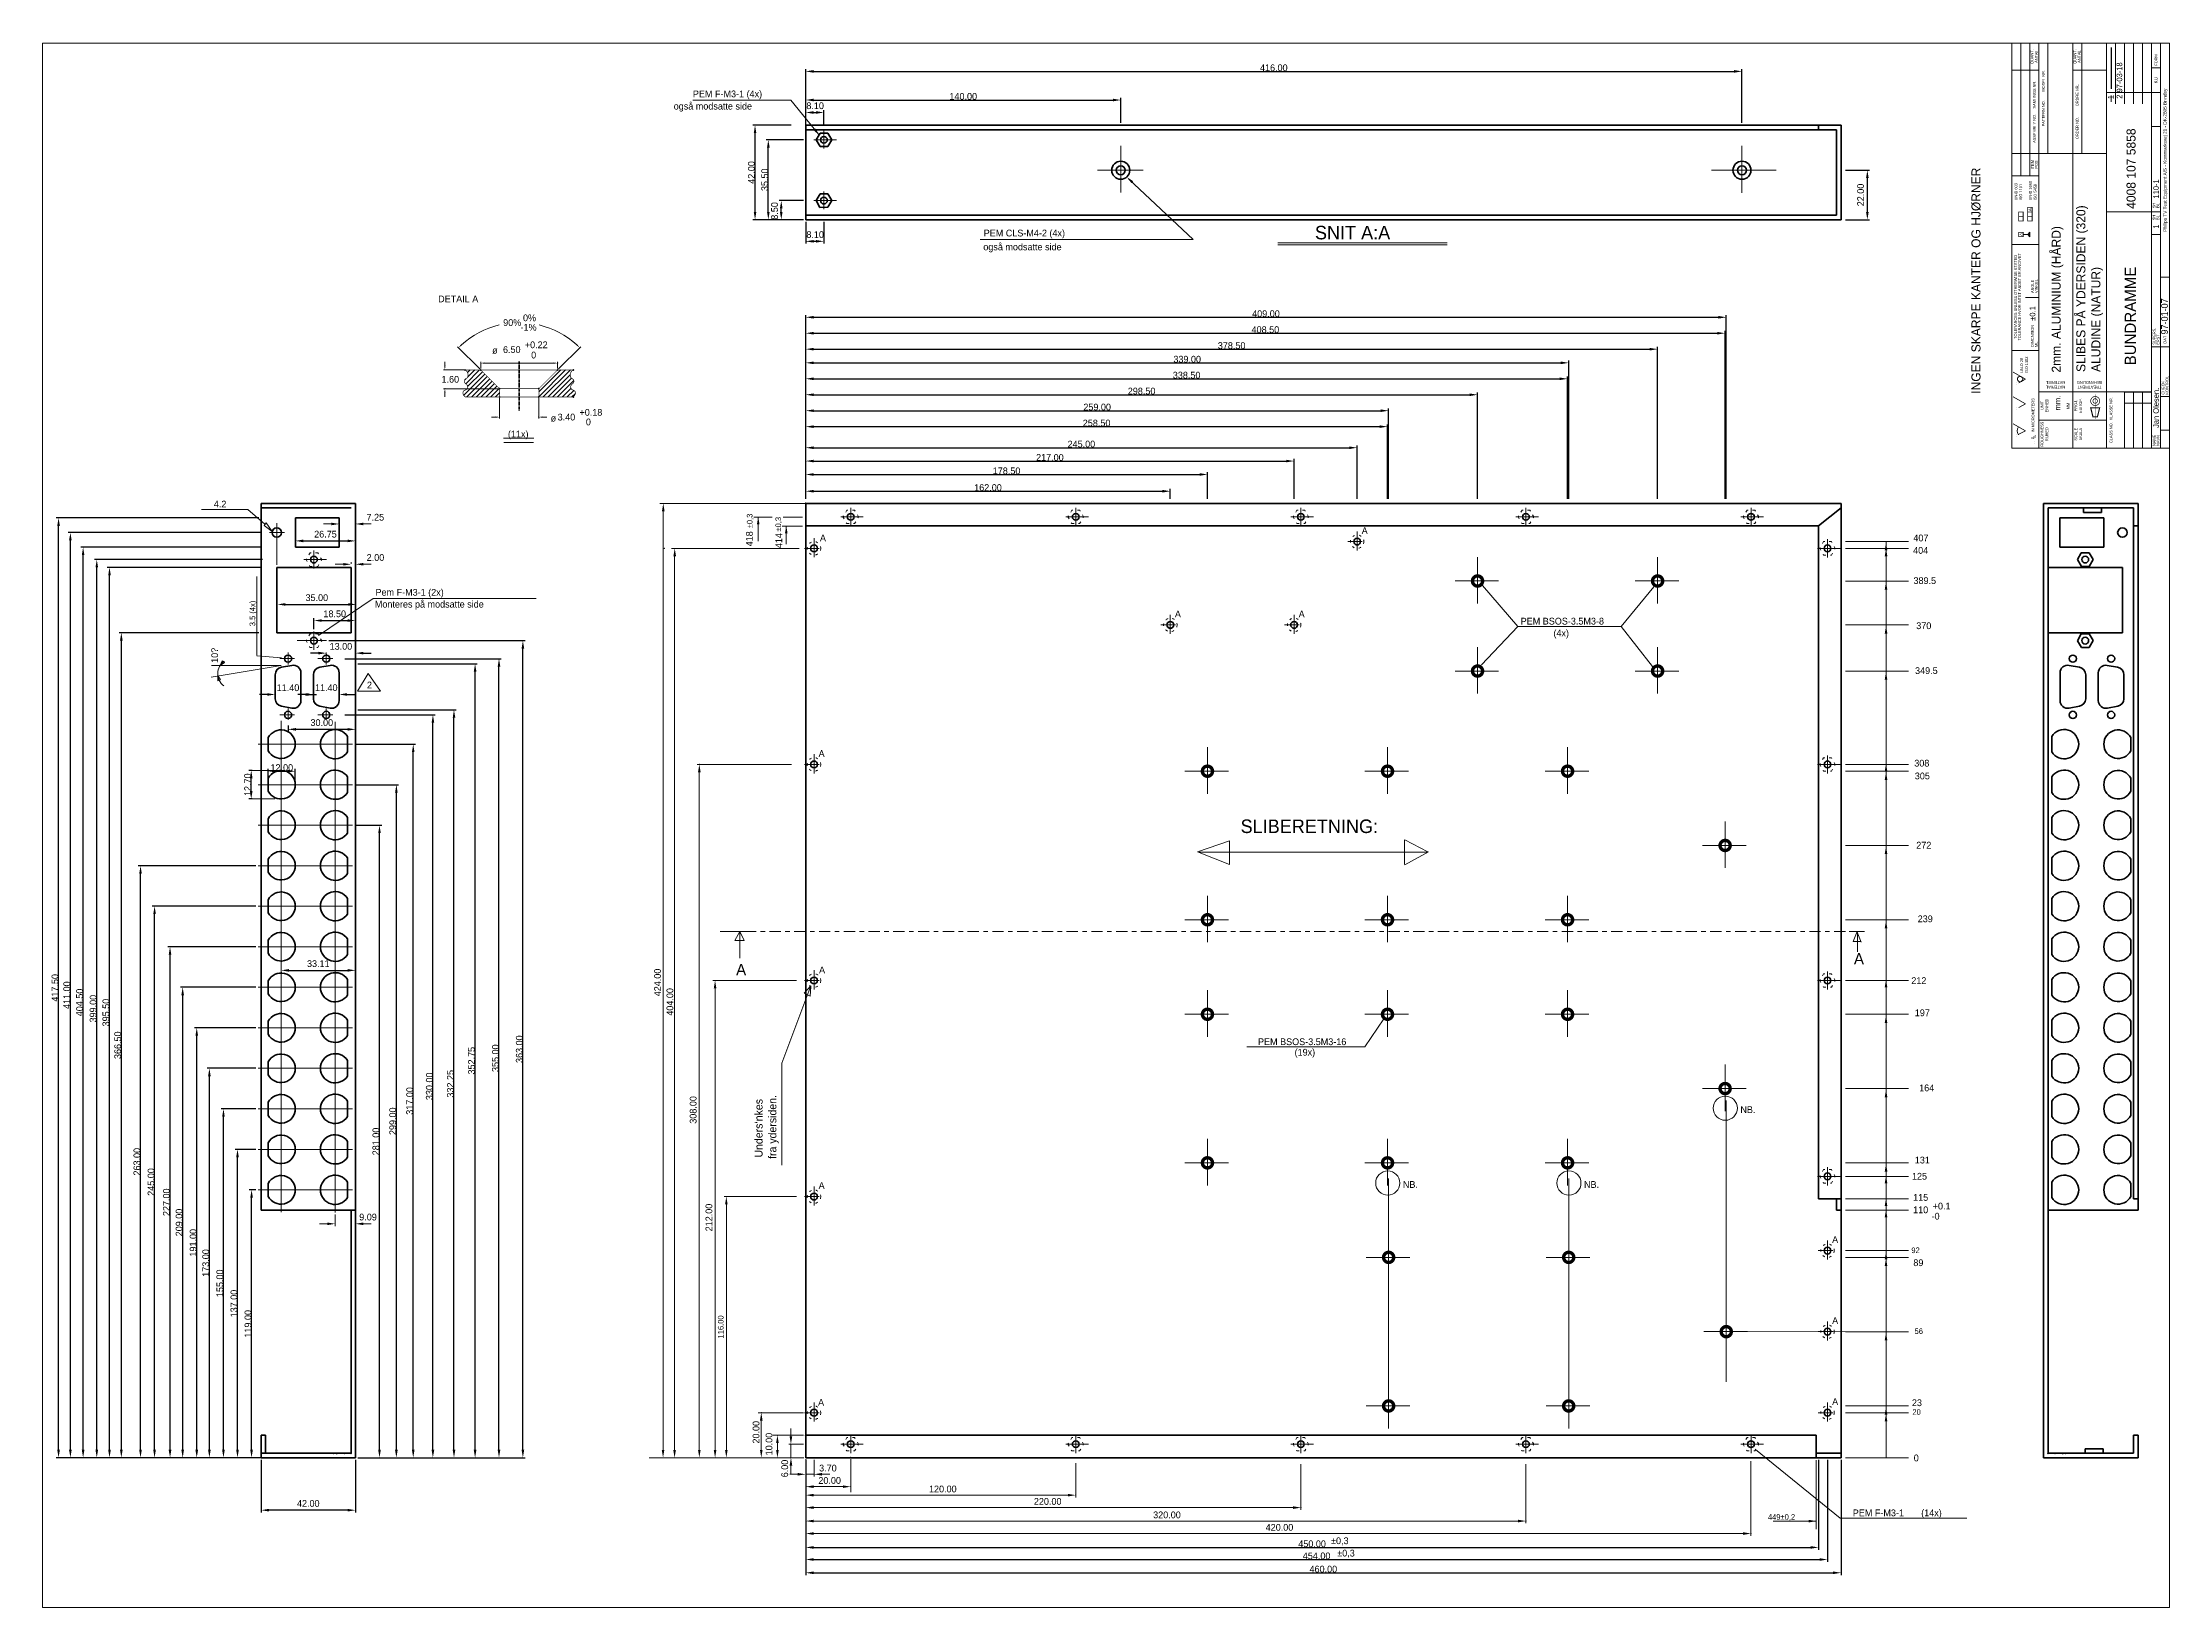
# Model space of a CAD drawing. Extents: x 20 to 965, y 10 to 705.
import ezdxf
from ezdxf.enums import TextEntityAlignment as Align

# ---------------------------------------------------------------- set-up
doc = ezdxf.new("R2010")
doc.units = 0
doc.header["$MEASUREMENT"] = 0
for name, pattern in [('CENT', [11, 5, -2, 2, -2]), ('CENTER', [2, 1.25, -0.25, 0.25, -0.25]), ('SKJUL1', [3, 1, -2])]:
    doc.linetypes.add(name, pattern=pattern)
doc.layers.get('0').update_dxf_attribs({"linetype": 'CONTINUOUS'})
doc.layers.get('DEFPOINTS').update_dxf_attribs({"linetype": 'CONTINUOUS'})
for name, color, linetype, lineweight in [('DIM', 1, 'CONTINUOUS', 13), ('EMNE', 3, 'CONTINUOUS', 35), ('HOVED', 7, 'CONTINUOUS', 20)]:
    doc.layers.add(name, color=color, linetype=linetype, lineweight=lineweight)
doc.dimstyles.get("Standard").update_dxf_attribs({"dimtxt": 0.18, "dimasz": 0.18, "dimexe": 0.18, "dimexo": 0.0625, "dimgap": 0.09, "dimtad": 0, "dimtih": 1, "dimtoh": 1, "dimdec": 4, "dimzin": 0, "dimdsep": 46, "dimtxsty": 'Standard', "dimcen": 0.09, "dimadec": 0, "dimazin": 0, "dimtfac": 1, "dimtdec": 4, "dimtofl": 0, "dimtmove": 0, "dimatfit": 3, "dimfxl": 0, "dimtolj": 1, "dimtzin": 0, "dimarcsym": 0})

msp = doc.modelspace()

# ---------------------------------------------------------------- texts
for s, height, p in [('1', 2.5, (940.21961, 680.07022)), ('110-1', 2.5, (960.28941, 635.93332)), ('SLIBES PÅ YDERSIDEN (320)', 4, (927.64252, 558.89437)), ('1', 2.5, (960.28941, 622.5585)), ('2mm. ALUMINIUM (HÅRD)', 4, (916.67103, 558.62687)), ('ALUDINE (NATUR)', 4, (934.30919, 558.89437)), ('BUNDRAMME', 5, (950.12071, 561.83683)), ('±0.1', 2.5, (905.43194, 581.63156)), ('Jan Olesen.', 2.5, (960.28941, 534.01721)), ('mm.', 2.5, (916.56923, 541.83275))]:
    msp.add_text(s, height=height, rotation=90).set_placement(p)
at = {"layer": 'DIM'}
for s, height, p in [('2 97-03-18', 2.5, (944.01589, 680.27138)), ('INGEN SKARPE KANTER OG HJØRNER', 4, (881.03396, 549.22256)), ('±0,3', 2.5, (335.43034, 489.46089)), ('±0,3', 2.5, (348.1354, 488.00565)), ('418', 3, (335.55754, 481.43151)), ('414', 3, (348.63417, 480.62667)), (' 3.5 (4x)', 2.5, (114.49927, 445.00907)), ('10\x7f', 3, (97.97692, 429.64859)), ('fra ydersiden.', 3.5, (346.03745, 209.29671)), ('Unders‘nkes', 3.5, (339.90412, 209.87671)), ('20.00', 3, (338.51412, 82.81671))]:
    msp.add_text(s, height=height, rotation=90, dxfattribs=at).set_placement(p)
for s, height, p in [('PEM F-M3-1 (4x)', 3, (308.96139, 680.94016)), ('også modsatte side', 3, (300.43412, 675.48671)), ('også modsatte side', 3, (437.9877, 612.95671)), ('PEM CLS-M4-2 (4x)', 3, (438.17206, 619.11138)), ('ø', 3, (219.76276, 567.00899)), ('0', 3, (237.10044, 564.88869)), ('ø', 3, (245.76241, 536.88193)), ('(11x)', 3, (226.77556, 529.83525)), ('0', 3, (261.41623, 535.20103)), (' 4.2', 3, (94.98613, 498.69332)), ('A', 3, (365.40529, 483.66628)), ('A', 3, (606.10007, 486.87584)), ('407', 3, (851.21223, 483.6537)), ('404', 3, (851.11606, 478.11337)), ('389.5', 3, (851.26798, 464.68664)), ('Monteres på modsatte side', 3, (167.65183, 454.21767)), ('Pem F-M3-1 (2x)', 3, (167.94561, 459.50363)), ('A', 3, (523.10007, 449.87584)), ('A', 3, (578.10007, 449.87584)), ('PEM BSOS-3.5M3-8', 3, (676.7439, 446.68395)), ('(4x)', 3, (691.29588, 441.37445)), ('370', 3, (852.5018, 444.64932)), ('349.5', 3, (851.9678, 424.70895)), ('2', 3, (164.14152, 418.2982)), ('A', 3, (364.80007, 387.87584)), ('308', 3, (851.62158, 383.59412)), ('305', 3, (851.85702, 377.92964)), ('SLIBERETNING:', 6, (552.30412, 354.05667)), ('272', 3, (852.5018, 347.14797)), ('239', 3, (853.14659, 314.43268)), ('A', 3, (365.01726, 291.71666)), ('212', 3, (850.30599, 286.99903)), ('197', 3, (851.85702, 272.6938)), ('PEM BSOS-3.5M3-16', 3, (560.04333, 259.829)), ('(19x)', 3, (576.28557, 255.17302)), ('164', 3, (853.79137, 239.33396)), ('NB.', 3, (774.36378, 229.66991)), ('131', 3, (851.85702, 207.26321)), ('A', 3, (364.82289, 195.92475)), ('NB.', 3, (624.40438, 196.41777)), ('NB.', 3, (704.88348, 196.41777)), ('125', 3, (850.59773, 200.07127)), ('115', 3, (851.10966, 190.67111)), ('+0.1', 3, (859.81239, 186.81189)), ('110', 3, (851.10966, 185.15937)), ('-0', 3, (859.30047, 182.32362)), ('A', 3, (815.12289, 171.92475)), ('92', 2.5, (850.32941, 167.42)), ('89', 3, (851.21223, 161.65708)), ('A', 3, (815.12289, 135.92475)), ('56', 2.5, (851.75175, 131.49978)), ('A', 3, (364.57349, 99.63658)), ('A', 3, (815.12289, 99.92475)), ('23', 3, (850.56745, 99.44919)), ('20', 2.5, (850.80352, 95.57955)), ('0', 3, (851.37784, 74.93651)), ('449±0,2', 2.5, (786.61749, 48.95541)), ('PEM F-M3-1', 3, (824.30642, 50.52156)), ('(14x)', 3, (854.7008, 50.52973)), ('±0,3', 3, (592.49694, 38.12913)), ('±0,3', 3, (595.24127, 32.64255))]:
    msp.add_text(s, height=height, dxfattribs=at).set_placement(p)
at = {"layer": 'DIM', "linetype": 'Continuous'}
for s, height, p in [('SNIT A:A', 6, (585.34198, 617.80772)), ('A', 5, (328.16428, 290.85841)), ('A', 5, (824.80805, 295.72583))]:
    msp.add_text(s, height=height, dxfattribs=at).set_placement(p)
at = {"layer": 'DIM', "linetype": 'ByBlock'}
for s, p in [('90%', (224.66328, 579.33958)), ('-1%', (232.36328, 577.23958)), (' 0%', (232.36328, 581.43958)), ('6.50', (224.5773, 567.35493)), ('+0.22', (234.2773, 569.45493)), ('1.60', (197.26328, 554.13958)), ('3.40', (248.86328, 537.33958)), ('+0.18', (258.56328, 539.43958)), ('20.00', (364.69912, 64.92288)), ('3.70', (365.0326, 70.41978)), ('120.00', (413.86579, 61.13978)), ('220.00', (460.44912, 55.60978)), ('320.00', (513.44912, 49.62978)), ('420.00', (563.44912, 44.08978))]:
    msp.add_text(s, height=3, dxfattribs=at).set_placement(p)
at = {"layer": 'DIM', "color": 1, "linetype": 'ByBlock'}
for s, p in [('7.25', (167.86465, 494.36131)), ('2.00', (167.91414, 476.46284)), ('9.09', (164.61923, 183.43985))]:
    msp.add_text(s, height=3, dxfattribs=at).set_placement(p, align=Align.MIDDLE_CENTER)
msp.add_text('424.00', height=3, rotation=90, dxfattribs=at).set_placement((294.74931, 281.52671))
at = {"layer": 'DIM', "linetype": 'ByBlock'}
for s, height, p in [('404.00', 3, (300.23077, 272.90171)), ('308.00', 3, (310.56562, 224.90171)), ('212.00', 3, (317.56562, 177.11005)), ('116.00', 2.5, (322.56562, 129.52671)), ('10.00', 3, (344.25562, 77.56838)), ('6.00', 3, (351.26562, 67.83676))]:
    msp.add_text(s, height=height, rotation=90, dxfattribs=at).set_placement(p)
at = {"layer": 'EMNE'}
msp.add_text('DETAIL A', height=3, dxfattribs=at).set_placement((195.76328, 589.83958))
at = {"layer": 'HOVED'}
for s, height, p in [('4008 107 5858', 4, (949.9358, 631.38714)), ('97-01-07', 3, (964.30859, 575.54416))]:
    msp.add_text(s, height=height, rotation=90, dxfattribs=at).set_placement(p)

# ---------------------------------------------------------------- blocks, each defined once
blk = doc.blocks.new('*D108')
at = {"layer": 'DEFPOINTS', "color": 0, "linetype": 'Continuous'}
for p in [(336.57, 668.53), (353.62, 668.53), (353.62, 626.53)]:
    blk.add_point(p, dxfattribs=at)
at = {"layer": 'DIM', "color": 0, "linetype": 'Continuous', "lineweight": -2}
for p, q in [((352.62, 668.53), (335.57, 668.53)), ((336.57, 630.03), (336.57, 665.03)), ((352.62, 626.53), (335.57, 626.53))]:
    blk.add_line(p, q, dxfattribs=at)
at = {"layer": 'DIM', "color": 0, "linetype": 'Continuous'}
for points in [[(335.99, 665.03), (337.15, 665.03), (336.57, 668.53)], [(335.99, 630.03), (337.15, 630.03), (336.57, 626.53)]]:
    blk.add_solid(points, dxfattribs=at)
at = {"layer": 'DIM', "color": 0, "linetype": 'Continuous', "insert": (334.98, 647.53), "char_height": 3, "attachment_point": 5, "rotation": 90}
blk.add_mtext('\\A1;42.00', dxfattribs=at)
blk = doc.blocks.new('*D3')
at = {"color": 0, "linetype": 'ByBlock'}
for p, q in [((305.07, 647.18), (305.07, 637.59)), ((313.17, 647.18), (313.17, 637.59)), ((308.57, 638.59), (309.67, 638.59))]:
    blk.add_line(p, q, dxfattribs=at)
for points in [[(308.57, 638.01), (308.57, 639.18), (305.07, 638.59)], [(309.67, 638.01), (309.67, 639.18), (313.17, 638.59)]]:
    blk.add_solid(points, dxfattribs=at)
at = {"layer": 'DEFPOINTS', "color": 0, "linetype": 'ByBlock'}
for p in [(305.07, 648.18), (313.17, 648.18), (313.17, 638.59)]:
    blk.add_point(p, dxfattribs=at)
at = {"color": 0, "linetype": 'ByBlock'}
blk.add_text('8.10', height=3, dxfattribs=at).set_placement((305.37, 640.09))
blk = doc.blocks.new('*D5')
at = {"color": 0, "linetype": 'ByBlock'}
for p, q in [((305.07, 691.18), (305.07, 697.7)), ((308.57, 696.7), (309.67, 696.7)), ((313.17, 691.18), (313.17, 697.7))]:
    blk.add_line(p, q, dxfattribs=at)
for points in [[(308.57, 696.12), (308.57, 697.28), (305.07, 696.7)], [(309.67, 696.12), (309.67, 697.28), (313.17, 696.7)]]:
    blk.add_solid(points, dxfattribs=at)
at = {"layer": 'DEFPOINTS', "color": 0, "linetype": 'ByBlock'}
for p in [(305.07, 690.18), (313.17, 696.7), (313.17, 690.18)]:
    blk.add_point(p, dxfattribs=at)
at = {"color": 0, "linetype": 'ByBlock'}
blk.add_text('8.10', height=3, dxfattribs=at).set_placement((305.37, 698.2))
blk = doc.blocks.new('HOVED')
at = {"layer": 'HOVED'}
for p, q in [((0, 70), (180, 70)), ((25, 57), (25, 40)), ((23, 4), (23, 0)), ((45, 8), (45, 4))]:
    blk.add_line(p, q, dxfattribs=at)
for points in [[(0, 70), (0, 0)], [(6.15, 67.23), (7.75, 64), (10.87, 69.37)], [(18.04, 66.97), (19.75, 64), (22.87, 69.37)], [(29.04, 66.97), (30.75, 64), (33.87, 69.37)], [(43.5, 70), (43.5, 58)], [(90.5, 70), (90.5, 58)], [(121, 70), (121, 58)], [(131, 70), (131, 28)], [(168, 70), (168, 58)], [(180, 70), (180, 0)], [(0, 58), (180, 58)], [(12.5, 28), (12.5, 58)], [(25, 58), (25, 8)], [(67, 64), (67, 58)], [(121, 66), (180, 66)], [(121, 62), (180, 62)], [(131.09, 54.01), (180.09, 54.01)], [(0, 43), (180, 43)], [(131, 39), (180, 39)], [(168, 43), (168, 28)], [(0, 28), (180, 28)], [(20, 20), (20, 8)], [(153, 24), (180, 24)], [(153, 20), (180, 20)], [(158, 28), (158, 4)], [(0, 16), (25, 16)], [(0, 12), (25, 12)], [(153, 16), (180, 16)], [(153, 12), (180, 12)], [(0, 8), (180, 8)], [(0, 4), (180, 4)], [(0, 0), (180, 0)], [(8, 4), (8, 0)], [(23, 4), (23, 0)], [(45, 8), (45, 0)], [(76, 0), (76, 4)], [(95, 8), (95, 4)], [(105, 8), (105, 4)], [(143, 8), (143, 4)], [(169, 8), (169, 4)]]:
    blk.add_lwpolyline(points, dxfattribs=at)
for points, const_width in [([(94, 67), (96, 67), (96, 65), (94, 65)], 0.3), ([(101, 65), (103, 65), (103, 67), (101, 67)], 0.3), ([(103, 65), (105, 65), (105, 67), (103, 67)], 0.3), ([(101, 61), (103, 61), (103, 63), (101, 63)], 0.3), ([(103, 61), (105, 61), (105, 63), (103, 63)], 0.3), ([(105, 63), (107, 63), (107, 61), (105, 61)], 0.3), ([(105, 4), (180, 4), (180, 28), (105, 28)], 0.5)]:
    blk.add_lwpolyline(points, close=True, dxfattribs=dict(at, const_width=const_width))
blk.add_lwpolyline([(94, 62), (96, 62), (95, 63)], close=True, dxfattribs=at)
for points, const_width in [([(95, 65), (95, 62)], 0.4), ([(14, 32), (18, 31), (18, 35), (14, 34), (14, 32)], 0.5), ([(0, 8), (25, 8), (25, 20), (0, 20), (0, 8)], 0.5)]:
    blk.add_lwpolyline(points, dxfattribs=dict(at, const_width=const_width))
at = {"layer": 'HOVED', "color": 2, "linetype": 'CENTER', "const_width": 0.02}
for points in [[(13, 33), (24, 33)], [(21, 36), (21, 30)]]:
    blk.add_lwpolyline(points, dxfattribs=at)
at = {"layer": 'HOVED', "color": 13, "const_width": 0.3}
for points in [[(19, 33, 1), (23, 33, 1)], [(20, 33, 1), (22, 33, 1)]]:
    blk.add_lwpolyline(points, format="xyb", close=True, dxfattribs=at)
at = {"layer": 'HOVED'}
for centre, radius, start, end in [((7.75, 64), 3.61, 59.83824, 119.83824), ((30.76, 66.36), 1.21, 306.48477, 299.24767)]:
    blk.add_arc(centre, radius, start, end, dxfattribs=at)
for s, p in [('. .', (5, 68)), ('. .', (17, 68)), ('. .', (28, 68)), ('UN-D 28', (33.45, 65.02)), ('UN-D 603', (110.12, 67.58)), ('ISO 1101', (110.12, 65.45)), ('. . R    IN MICROMETERS', (2, 60)), ('A', (4.63, 59.24)), ('ISO 1302 ', (33.45, 62.89)), ('DIMENSION', (44.99, 60.29)), ('ML', (44.99, 58.52)), ('ANGLE', (68.97, 60.23)), ('VINKEL', (68.97, 58.52)), ('UN-D 1660', (110.12, 61.18)), ('ISO 5459', (110.12, 59.04)), ('NAME', (1.03, 6.18)), ('NAVN', (1.03, 4.44)), ('CHECK', (23.86, 2.22)), ('KONTROL', (23.86, 0.45)), ('SUPERS.', (46, 6.19)), ('ERST.', (46, 4.46))]:
    blk.add_text(s, height=1.25, dxfattribs=at).set_placement(p)
for s, p in [('TOLERANCE HVOR INTET ANDET ER ANGIVET', (67.25, 66)), ('TOLERANCES UNLESS OTHERWISE STATED', (67.25, 67.75)), ('ROUGHNESS', (6.25, 56)), ('UNIT', (19, 56)), ('RUHED', (6.25, 53.86)), ('ENHED', (19, 53.86)), ('SCALE', (6.25, 41)), ('SKALA', (6.25, 38.86)), ('EUROP.', (19, 38.86)), ('PROJ.', (19, 41)), ('MM', (18.75, 44.37))]:
    blk.add_text(s, height=1.25, dxfattribs=at).set_placement(p, align=Align.CENTER)
for s, height, p in [('A', 1.25, (95, 66)), ('A', 1.25, (106, 62)), ('ITEM', 1.25, (126, 60.85)), ('POS', 1.25, (126, 59.15)), ('ASSEMBLY NO.     SAMLINGS NR.', 1.25, (149.5, 60)), ('QUANT.', 1.25, (174, 60.89)), ('ANTAL', 1.25, (174, 59.11)), ('PATTERN NO.        MODEL NR.', 1.25, (155.5, 56)), ('ORDER NO.          ORDRE NR.', 1.25, (149.5, 41)), ('QUANT.', 1.25, (174, 41.89)), ('ANTAL', 1.25, (174, 40.11)), ('CLASS NO.  KLASSE NR.', 1.25, (12.5, 26)), ('DAT', 1.25, (48.25, 2)), ('Philips TV Test Equipment A/S - Kornmarksvej 21 - DK-2605 Br›ndby', 1.5, (128, 1.81)), ('SH', 1.25, (102.5, 6.9)), ('BL', 1.25, (102.5, 5.19)), ('SH', 1.25, (107.87, 6.9)), ('BL', 1.25, (107.87, 5.19)), ('KU', 1.5, (163.5, 6)), ('FORM', 1.25, (172.5, 6))]:
    blk.add_text(s, height=height, dxfattribs=at).set_placement(p, align=Align.MIDDLE)
for s, p in [('MATERIAL', (27.11, 50.53)), ('MATERIEL', (29.24, 50.53)), ('TREATMENT', (27.11, 35.53)), ('BEHANDLING', (29.24, 35.53))]:
    blk.add_text(s, height=1.25, rotation=90, dxfattribs=at).set_placement(p, align=Align.MIDDLE)
blk = doc.blocks.new('*D6')
at = {"color": 0, "linetype": 'ByBlock'}
for p, q in [((304.07, 626.68), (293.22, 626.68)), ((304.07, 618.18), (293.22, 618.18)), ((294.22, 621.68), (294.22, 623.18))]:
    blk.add_line(p, q, dxfattribs=at)
for points in [[(294.8, 623.18), (293.63, 623.18), (294.22, 626.68)], [(294.8, 621.68), (293.63, 621.68), (294.22, 618.18)]]:
    blk.add_solid(points, dxfattribs=at)
at = {"layer": 'DEFPOINTS', "color": 0, "linetype": 'ByBlock'}
for p in [(294.22, 626.68), (305.07, 626.68), (305.07, 618.18)]:
    blk.add_point(p, dxfattribs=at)
at = {"color": 0, "linetype": 'ByBlock'}
blk.add_text('8.50', height=3, rotation=90, dxfattribs=at).set_placement((292.72, 618.18))
blk = doc.blocks.new('*D109')
at = {"layer": 'DEFPOINTS', "color": 0}
for p in [(342.47, 662.03), (359.07, 662.03), (359.07, 626.53)]:
    blk.add_point(p, dxfattribs=at)
at = {"layer": 'DIM', "color": 0, "lineweight": -2}
for p, q in [((358.07, 662.03), (341.47, 662.03)), ((342.47, 630.03), (342.47, 658.53)), ((358.07, 626.53), (341.47, 626.53))]:
    blk.add_line(p, q, dxfattribs=at)
at = {"layer": 'DIM', "color": 0}
for points in [[(341.89, 658.53), (343.06, 658.53), (342.47, 662.03)], [(341.89, 630.03), (343.06, 630.03), (342.47, 626.53)]]:
    blk.add_solid(points, dxfattribs=at)
at = {"layer": 'DIM', "color": 0, "insert": (340.88, 644.28), "char_height": 3, "attachment_point": 5, "rotation": 90}
blk.add_mtext('\\A1;35.50', dxfattribs=at)
blk = doc.blocks.new('*X1')
at = {"color": 0}
for p, q in [((20.45, 7.01), (22.44, 9)), ((20.45, 7.37), (22.08, 9)), ((20.79, 7), (22.79, 9)), ((21.14, 7), (22.78, 8.64)), ((21.5, 7), (22.88, 8.38)), ((21.85, 7), (23.05, 8.2)), ((22.2, 7), (22.84, 7.64)), ((22.56, 7), (23.04, 7.48)), ((22.91, 7), (23.16, 7.25))]:
    blk.add_line(p, q, dxfattribs=at)
blk = doc.blocks.new('*X0')
at = {"color": 0}
for p, q in [((14.89, 7.11), (16.46, 8.69)), ((14.98, 8.26), (15.06, 8.34)), ((15.01, 9), (15.01, 9)), ((15.04, 7.97), (16.07, 9)), ((15.13, 7), (16.64, 8.51)), ((15.17, 8.81), (15.36, 9)), ((15.18, 7.76), (16.29, 8.86)), ((15.2, 8.48), (15.72, 9)), ((15.49, 7), (16.82, 8.33)), ((15.84, 7), (16.99, 8.16)), ((16.19, 7), (17.17, 7.98)), ((16.55, 7), (17.35, 7.8)), ((16.9, 7), (17.52, 7.63)), ((17.25, 7), (17.55, 7.3))]:
    blk.add_line(p, q, dxfattribs=at)
blk = doc.blocks.new('*D8')
at = {"color": 0, "linetype": 'ByBlock'}
for p, q in [((61.57, 294.43), (58.07, 294.43)), ((65.07, 294.19), (65.07, 293.43)), ((76.47, 295.34), (76.47, 295.43)), ((79.97, 294.43), (83.47, 294.43))]:
    blk.add_line(p, q, dxfattribs=at)
for points in [[(61.57, 295.01), (61.57, 293.85), (65.07, 294.43)], [(79.97, 295.01), (79.97, 293.85), (76.47, 294.43)]]:
    blk.add_solid(points, dxfattribs=at)
at = {"layer": 'DEFPOINTS', "color": 0, "linetype": 'ByBlock'}
for p in [(65.07, 295.19), (76.47, 294.43), (76.47, 294.34)]:
    blk.add_point(p, dxfattribs=at)
at = {"color": 0, "linetype": 'ByBlock'}
blk.add_text('11.40', height=3, dxfattribs=at).set_placement((70.77, 297.43), align=Align.MIDDLE_CENTER)
blk = doc.blocks.new('*D9')
at = {"color": 0, "linetype": 'ByBlock'}
for p, q in [((121.96, 286.53), (121.96, 286.29)), ((125.46, 287.29), (151.57, 287.29)), ((155.07, 286.53), (155.07, 286.29))]:
    blk.add_line(p, q, dxfattribs=at)
for points in [[(125.46, 287.87), (125.46, 286.7), (121.96, 287.29)], [(151.57, 287.87), (151.57, 286.7), (155.07, 287.29)]]:
    blk.add_solid(points, dxfattribs=at)
at = {"layer": 'DEFPOINTS', "color": 0, "linetype": 'ByBlock'}
for p in [(121.96, 287.53), (155.07, 287.53), (155.07, 287.29)]:
    blk.add_point(p, dxfattribs=at)
at = {"color": 0, "linetype": 'ByBlock'}
blk.add_text('33.11', height=3, dxfattribs=at).set_placement((138.52, 290.29), align=Align.MIDDLE_CENTER)
blk = doc.blocks.new('*D10')
at = {"color": 0, "linetype": 'ByBlock'}
for p, q in [((113.07, 75.53), (113.07, 52.21)), ((155.07, 75.53), (155.07, 52.21)), ((151.57, 53.21), (116.57, 53.21))]:
    blk.add_line(p, q, dxfattribs=at)
for points in [[(116.57, 53.8), (116.57, 52.63), (113.07, 53.21)], [(151.57, 53.8), (151.57, 52.63), (155.07, 53.21)]]:
    blk.add_solid(points, dxfattribs=at)
at = {"layer": 'DEFPOINTS', "color": 0, "linetype": 'ByBlock'}
for p in [(113.07, 76.53), (155.07, 76.53), (113.07, 53.21)]:
    blk.add_point(p, dxfattribs=at)
at = {"color": 0, "linetype": 'ByBlock'}
blk.add_text('42.00', height=3, dxfattribs=at).set_placement((134.07, 56.21), align=Align.MIDDLE_CENTER)
blk = doc.blocks.new('*D105')
at = {"layer": 'DEFPOINTS', "color": 0}
for p in [(359.07, 76.53), (809.07, 76.53), (809.07, 36.67)]:
    blk.add_point(p, dxfattribs=at)
at = {"layer": 'DIM', "color": 0, "lineweight": -2}
for p, q in [((359.07, 75.53), (359.07, 35.67)), ((809.07, 75.53), (809.07, 35.67)), ((362.57, 36.67), (805.57, 36.67))]:
    blk.add_line(p, q, dxfattribs=at)
at = {"layer": 'DIM', "color": 0}
for points in [[(362.57, 37.25), (362.57, 36.09), (359.07, 36.67)], [(805.57, 37.25), (805.57, 36.09), (809.07, 36.67)]]:
    blk.add_solid(points, dxfattribs=at)
at = {"layer": 'DIM', "color": 0, "insert": (584.07, 38.26), "char_height": 3, "attachment_point": 5}
blk.add_mtext('\\A1;450.00', dxfattribs=at)
blk = doc.blocks.new('*D104')
at = {"layer": 'DEFPOINTS', "color": 0}
for p in [(359.07, 76.53), (813.07, 76.53), (813.07, 31.3)]:
    blk.add_point(p, dxfattribs=at)
at = {"layer": 'DIM', "color": 0, "lineweight": -2}
for p, q in [((359.07, 75.53), (359.07, 30.3)), ((813.07, 75.53), (813.07, 30.3)), ((362.57, 31.3), (809.57, 31.3))]:
    blk.add_line(p, q, dxfattribs=at)
at = {"layer": 'DIM', "color": 0}
for points in [[(362.57, 31.89), (362.57, 30.72), (359.07, 31.3)], [(809.57, 31.89), (809.57, 30.72), (813.07, 31.3)]]:
    blk.add_solid(points, dxfattribs=at)
at = {"layer": 'DIM', "color": 0, "insert": (586.07, 32.89), "char_height": 3, "attachment_point": 5}
blk.add_mtext('\\A1;454.00', dxfattribs=at)
blk = doc.blocks.new('*D103')
at = {"layer": 'DEFPOINTS', "color": 0}
for p in [(359.07, 76.53), (819.07, 76.53), (819.07, 25.42)]:
    blk.add_point(p, dxfattribs=at)
at = {"layer": 'DIM', "color": 0, "lineweight": -2}
for p, q in [((359.07, 75.53), (359.07, 24.42)), ((819.07, 75.53), (819.07, 24.42)), ((362.57, 25.42), (815.57, 25.42))]:
    blk.add_line(p, q, dxfattribs=at)
at = {"layer": 'DIM', "color": 0}
for points in [[(362.57, 26), (362.57, 24.83), (359.07, 25.42)], [(815.57, 26), (815.57, 24.83), (819.07, 25.42)]]:
    blk.add_solid(points, dxfattribs=at)
at = {"layer": 'DIM', "color": 0, "insert": (589.07, 27.01), "char_height": 3, "attachment_point": 5}
blk.add_mtext('\\A1;460.00', dxfattribs=at)
blk = doc.blocks.new('*D107')
at = {"layer": 'DEFPOINTS', "color": 0}
for p in [(499.07, 679.72), (359.07, 668.53), (499.07, 668.53)]:
    blk.add_point(p, dxfattribs=at)
at = {"layer": 'DIM', "color": 0, "lineweight": -2}
for p, q in [((359.07, 669.53), (359.07, 680.72)), ((499.07, 669.53), (499.07, 680.72)), ((362.57, 679.72), (495.57, 679.72))]:
    blk.add_line(p, q, dxfattribs=at)
at = {"layer": 'DIM', "color": 0}
for points in [[(362.57, 680.3), (362.57, 679.13), (359.07, 679.72)], [(495.57, 680.3), (495.57, 679.13), (499.07, 679.72)]]:
    blk.add_solid(points, dxfattribs=at)
at = {"layer": 'DIM', "color": 0, "insert": (429.07, 681.31), "char_height": 3, "attachment_point": 5}
blk.add_mtext('\\A1;140.00', dxfattribs=at)
blk = doc.blocks.new('*D106')
at = {"layer": 'DEFPOINTS', "color": 0}
for p in [(775.07, 692.43), (359.07, 668.53), (775.07, 668.53)]:
    blk.add_point(p, dxfattribs=at)
at = {"layer": 'DIM', "color": 0, "lineweight": -2}
for p, q in [((359.07, 669.53), (359.07, 693.43)), ((362.57, 692.43), (771.57, 692.43)), ((775.07, 669.53), (775.07, 693.43))]:
    blk.add_line(p, q, dxfattribs=at)
at = {"layer": 'DIM', "color": 0}
for points in [[(362.57, 693.02), (362.57, 691.85), (359.07, 692.43)], [(771.57, 693.02), (771.57, 691.85), (775.07, 692.43)]]:
    blk.add_solid(points, dxfattribs=at)
at = {"layer": 'DIM', "color": 0, "insert": (567.07, 694.02), "char_height": 3, "attachment_point": 5}
blk.add_mtext('\\A1;416.00', dxfattribs=at)
blk = doc.blocks.new('*D16')
at = {"color": 0, "linetype": 'ByBlock'}
for p, q in [((817.07, 648.53), (827.77, 648.53)), ((826.77, 630.03), (826.77, 645.03)), ((817.07, 626.53), (827.77, 626.53))]:
    blk.add_line(p, q, dxfattribs=at)
for points in [[(826.19, 645.03), (827.36, 645.03), (826.77, 648.53)], [(826.19, 630.03), (827.36, 630.03), (826.77, 626.53)]]:
    blk.add_solid(points, dxfattribs=at)
at = {"layer": 'DEFPOINTS', "color": 0, "linetype": 'ByBlock'}
for p in [(816.07, 648.53), (826.77, 648.53), (816.07, 626.53)]:
    blk.add_point(p, dxfattribs=at)
at = {"color": 0, "linetype": 'ByBlock'}
blk.add_text('22.00', height=3, rotation=90, dxfattribs=at).set_placement((823.77, 637.53), align=Align.MIDDLE_CENTER)
blk = doc.blocks.new('*D17')
at = {"color": 0, "linetype": 'ByBlock'}
for p, q in [((120.07, 452.53), (120.07, 452.58)), ((123.57, 451.58), (151.57, 451.58)), ((155.07, 452.53), (155.07, 452.58))]:
    blk.add_line(p, q, dxfattribs=at)
for points in [[(123.57, 452.16), (123.57, 450.99), (120.07, 451.58)], [(151.57, 452.16), (151.57, 450.99), (155.07, 451.58)]]:
    blk.add_solid(points, dxfattribs=at)
at = {"layer": 'DEFPOINTS', "color": 0, "linetype": 'ByBlock'}
for p in [(120.07, 451.53), (155.07, 451.58), (155.07, 451.53)]:
    blk.add_point(p, dxfattribs=at)
at = {"color": 0, "linetype": 'ByBlock'}
blk.add_text('35.00', height=3, dxfattribs=at).set_placement((137.57, 454.58), align=Align.MIDDLE_CENTER)
blk = doc.blocks.new('*D20')
at = {"color": 0, "linetype": 'ByBlock'}
for p, q in [((155.07, 499.53), (155.07, 482.84)), ((128.32, 482.03), (128.32, 484.84)), ((131.82, 483.84), (151.57, 483.84))]:
    blk.add_line(p, q, dxfattribs=at)
for points in [[(131.82, 484.42), (131.82, 483.25), (128.32, 483.84)], [(151.57, 484.42), (151.57, 483.25), (155.07, 483.84)]]:
    blk.add_solid(points, dxfattribs=at)
at = {"layer": 'DEFPOINTS', "color": 0, "linetype": 'ByBlock'}
for p in [(155.07, 500.53), (155.07, 483.84), (128.32, 481.03)]:
    blk.add_point(p, dxfattribs=at)
at = {"color": 0, "linetype": 'ByBlock'}
blk.add_text('26.75', height=3, dxfattribs=at).set_placement((141.7, 486.84), align=Align.MIDDLE_CENTER)
blk = doc.blocks.new('*D21')
at = {"color": 0, "linetype": 'ByBlock'}
for p, q in [((155.07, 499.53), (155.07, 447.45)), ((136.58, 444.56), (136.58, 449.45)), ((140.08, 448.45), (151.57, 448.45))]:
    blk.add_line(p, q, dxfattribs=at)
for points in [[(140.08, 449.03), (140.08, 447.87), (136.58, 448.45)], [(151.57, 449.03), (151.57, 447.87), (155.07, 448.45)]]:
    blk.add_solid(points, dxfattribs=at)
at = {"layer": 'DEFPOINTS', "color": 0, "linetype": 'ByBlock'}
for p in [(155.07, 500.53), (155.07, 448.45), (136.58, 443.56)]:
    blk.add_point(p, dxfattribs=at)
at = {"color": 0, "linetype": 'ByBlock'}
blk.add_text('18.50', height=3, dxfattribs=at).set_placement((145.82, 451.45), align=Align.MIDDLE_CENTER)
blk = doc.blocks.new('*D83')
at = {"layer": 'DEFPOINTS', "color": 0}
for p in [(55.01, 443.03), (117.07, 443.03), (117.07, 76.53)]:
    blk.add_point(p, dxfattribs=at)
at = {"layer": 'DIM', "color": 0, "lineweight": -2}
for p, q in [((116.07, 443.03), (54.01, 443.03)), ((55.01, 80.03), (55.01, 439.53)), ((116.07, 76.53), (54.01, 76.53))]:
    blk.add_line(p, q, dxfattribs=at)
at = {"layer": 'DIM', "color": 0}
for points in [[(54.43, 439.53), (55.59, 439.53), (55.01, 443.03)], [(54.43, 80.03), (55.59, 80.03), (55.01, 76.53)]]:
    blk.add_solid(points, dxfattribs=at)
at = {"layer": 'DIM', "color": 0, "insert": (53.42, 259.78), "char_height": 3, "attachment_point": 5, "rotation": 90}
blk.add_mtext('\\A1;366.50', dxfattribs=at)
blk = doc.blocks.new('*D82')
at = {"layer": 'DEFPOINTS', "color": 0}
for p in [(49.75, 472.03), (118.29, 472.03), (118.29, 76.53)]:
    blk.add_point(p, dxfattribs=at)
at = {"layer": 'DIM', "color": 0, "lineweight": -2}
for p, q in [((117.29, 472.03), (48.75, 472.03)), ((49.75, 80.03), (49.75, 468.53)), ((117.29, 76.53), (48.75, 76.53))]:
    blk.add_line(p, q, dxfattribs=at)
at = {"layer": 'DIM', "color": 0}
for points in [[(49.17, 468.53), (50.34, 468.53), (49.75, 472.03)], [(49.17, 80.03), (50.34, 80.03), (49.75, 76.53)]]:
    blk.add_solid(points, dxfattribs=at)
at = {"layer": 'DIM', "color": 0, "insert": (48.16, 274.28), "char_height": 3, "attachment_point": 5, "rotation": 90}
blk.add_mtext('\\A1;395.50', dxfattribs=at)
blk = doc.blocks.new('*D81')
at = {"layer": 'DEFPOINTS', "color": 0}
for p in [(44.09, 475.53), (118.69, 475.53), (118.69, 76.53)]:
    blk.add_point(p, dxfattribs=at)
at = {"layer": 'DIM', "color": 0, "lineweight": -2}
for p, q in [((117.69, 475.53), (43.09, 475.53)), ((44.09, 80.03), (44.09, 472.03)), ((117.69, 76.53), (43.09, 76.53))]:
    blk.add_line(p, q, dxfattribs=at)
at = {"layer": 'DIM', "color": 0}
for points in [[(43.51, 472.03), (44.68, 472.03), (44.09, 475.53)], [(43.51, 80.03), (44.68, 80.03), (44.09, 76.53)]]:
    blk.add_solid(points, dxfattribs=at)
at = {"layer": 'DIM', "color": 0, "insert": (42.5, 276.03), "char_height": 3, "attachment_point": 5, "rotation": 90}
blk.add_mtext('\\A1;399.00', dxfattribs=at)
blk = doc.blocks.new('*D80')
at = {"layer": 'DEFPOINTS', "color": 0}
for p in [(38.03, 481.03), (117.88, 481.03), (117.88, 76.53)]:
    blk.add_point(p, dxfattribs=at)
at = {"layer": 'DIM', "color": 0, "lineweight": -2}
for p, q in [((116.88, 481.03), (37.03, 481.03)), ((38.03, 80.03), (38.03, 477.53)), ((116.88, 76.53), (37.03, 76.53))]:
    blk.add_line(p, q, dxfattribs=at)
at = {"layer": 'DIM', "color": 0}
for points in [[(37.45, 477.53), (38.61, 477.53), (38.03, 481.03)], [(37.45, 80.03), (38.61, 80.03), (38.03, 76.53)]]:
    blk.add_solid(points, dxfattribs=at)
at = {"layer": 'DIM', "color": 0, "insert": (36.44, 278.78), "char_height": 3, "attachment_point": 5, "rotation": 90}
blk.add_mtext('\\A1;404.50', dxfattribs=at)
blk = doc.blocks.new('*D79')
at = {"layer": 'DEFPOINTS', "color": 0}
for p in [(32.37, 487.53), (117.88, 487.53), (117.88, 76.53)]:
    blk.add_point(p, dxfattribs=at)
at = {"layer": 'DIM', "color": 0, "lineweight": -2}
for p, q in [((116.88, 487.53), (31.37, 487.53)), ((32.37, 80.03), (32.37, 484.03)), ((116.88, 76.53), (31.37, 76.53))]:
    blk.add_line(p, q, dxfattribs=at)
at = {"layer": 'DIM', "color": 0}
for points in [[(31.78, 484.03), (32.95, 484.03), (32.37, 487.53)], [(31.78, 80.03), (32.95, 80.03), (32.37, 76.53)]]:
    blk.add_solid(points, dxfattribs=at)
at = {"layer": 'DIM', "color": 0, "insert": (30.78, 282.03), "char_height": 3, "attachment_point": 5, "rotation": 90}
blk.add_mtext('\\A1;411.00', dxfattribs=at)
blk = doc.blocks.new('*D78')
at = {"layer": 'DEFPOINTS', "color": 0}
for p in [(27.11, 494.03), (117.07, 494.03), (117.07, 76.53)]:
    blk.add_point(p, dxfattribs=at)
at = {"layer": 'DIM', "color": 0, "lineweight": -2}
for p, q in [((116.07, 494.03), (26.11, 494.03)), ((27.11, 80.03), (27.11, 490.53)), ((116.07, 76.53), (26.11, 76.53))]:
    blk.add_line(p, q, dxfattribs=at)
at = {"layer": 'DIM', "color": 0}
for points in [[(26.53, 490.53), (27.7, 490.53), (27.11, 494.03)], [(26.53, 80.03), (27.7, 80.03), (27.11, 76.53)]]:
    blk.add_solid(points, dxfattribs=at)
at = {"layer": 'DIM', "color": 0, "insert": (25.52, 285.28), "char_height": 3, "attachment_point": 5, "rotation": 90}
blk.add_mtext('\\A1;417.50', dxfattribs=at)
blk = doc.blocks.new('*D94')
at = {"layer": 'DEFPOINTS', "color": 0}
for p in [(132.31, 381.52), (120.31, 375.37), (132.31, 375.37)]:
    blk.add_point(p, dxfattribs=at)
at = {"layer": 'DIM', "color": 0, "lineweight": -2}
for p, q in [((120.31, 376.37), (120.31, 382.52)), ((123.81, 381.52), (128.81, 381.52)), ((132.31, 376.37), (132.31, 382.52))]:
    blk.add_line(p, q, dxfattribs=at)
at = {"layer": 'DIM', "color": 0}
for points in [[(123.81, 382.1), (123.81, 380.94), (120.31, 381.52)], [(128.81, 382.1), (128.81, 380.94), (132.31, 381.52)]]:
    blk.add_solid(points, dxfattribs=at)
at = {"layer": 'DIM', "color": 0, "insert": (126.31, 383.11), "char_height": 3, "attachment_point": 5}
blk.add_mtext('\\A1;12.00', dxfattribs=at)
blk = doc.blocks.new('*D93')
at = {"layer": 'DEFPOINTS', "color": 0}
for p in [(112.72, 381.88), (114.07, 381.88), (114.07, 369.18)]:
    blk.add_point(p, dxfattribs=at)
at = {"layer": 'DIM', "color": 0, "lineweight": -2}
for p, q in [((113.07, 381.88), (111.72, 381.88)), ((112.72, 372.68), (112.72, 378.38)), ((113.07, 369.18), (111.72, 369.18))]:
    blk.add_line(p, q, dxfattribs=at)
at = {"layer": 'DIM', "color": 0}
for points in [[(112.13, 378.38), (113.3, 378.38), (112.72, 381.88)], [(112.13, 372.68), (113.3, 372.68), (112.72, 369.18)]]:
    blk.add_solid(points, dxfattribs=at)
at = {"layer": 'DIM', "color": 0, "insert": (111.13, 375.53), "char_height": 3, "attachment_point": 5, "rotation": 90}
blk.add_mtext('\\A1;12.70', dxfattribs=at)
blk = doc.blocks.new('*D92')
at = {"layer": 'DEFPOINTS', "color": 0}
for p in [(112.87, 195.52), (115.77, 195.52), (117.07, 76.53)]:
    blk.add_point(p, dxfattribs=at)
at = {"layer": 'DIM', "color": 0, "lineweight": -2}
for p, q in [((114.77, 195.52), (111.87, 195.52)), ((112.87, 80.03), (112.87, 192.02)), ((116.07, 76.53), (111.87, 76.53))]:
    blk.add_line(p, q, dxfattribs=at)
at = {"layer": 'DIM', "color": 0}
for points in [[(112.29, 192.02), (113.46, 192.02), (112.87, 195.52)], [(112.29, 80.03), (113.46, 80.03), (112.87, 76.53)]]:
    blk.add_solid(points, dxfattribs=at)
at = {"layer": 'DIM', "color": 0, "insert": (111.28, 136.02), "char_height": 3, "attachment_point": 5, "rotation": 90}
blk.add_mtext('\\A1;119.00', dxfattribs=at)
blk = doc.blocks.new('*D91')
at = {"layer": 'DEFPOINTS', "color": 0}
for p in [(106.63, 213.52), (115.77, 213.52), (117.07, 76.53)]:
    blk.add_point(p, dxfattribs=at)
at = {"layer": 'DIM', "color": 0, "lineweight": -2}
for p, q in [((114.77, 213.52), (105.63, 213.52)), ((106.63, 80.03), (106.63, 210.02)), ((116.07, 76.53), (105.63, 76.53))]:
    blk.add_line(p, q, dxfattribs=at)
at = {"layer": 'DIM', "color": 0}
for points in [[(106.04, 210.02), (107.21, 210.02), (106.63, 213.52)], [(106.04, 80.03), (107.21, 80.03), (106.63, 76.53)]]:
    blk.add_solid(points, dxfattribs=at)
at = {"layer": 'DIM', "color": 0, "insert": (105.04, 145.02), "char_height": 3, "attachment_point": 5, "rotation": 90}
blk.add_mtext('\\A1;137.00', dxfattribs=at)
blk = doc.blocks.new('*D90')
at = {"layer": 'DEFPOINTS', "color": 0}
for p in [(100.38, 231.52), (115.77, 231.52), (117.07, 76.53)]:
    blk.add_point(p, dxfattribs=at)
at = {"layer": 'DIM', "color": 0, "lineweight": -2}
for p, q in [((114.77, 231.52), (99.38, 231.52)), ((100.38, 80.03), (100.38, 228.02)), ((116.07, 76.53), (99.38, 76.53))]:
    blk.add_line(p, q, dxfattribs=at)
at = {"layer": 'DIM', "color": 0}
for points in [[(99.8, 228.02), (100.96, 228.02), (100.38, 231.52)], [(99.8, 80.03), (100.96, 80.03), (100.38, 76.53)]]:
    blk.add_solid(points, dxfattribs=at)
at = {"layer": 'DIM', "color": 0, "insert": (98.79, 154.02), "char_height": 3, "attachment_point": 5, "rotation": 90}
blk.add_mtext('\\A1;155.00', dxfattribs=at)
blk = doc.blocks.new('*D89')
at = {"layer": 'DEFPOINTS', "color": 0}
for p in [(94.13, 249.52), (115.77, 249.52), (117.07, 76.53)]:
    blk.add_point(p, dxfattribs=at)
at = {"layer": 'DIM', "color": 0, "lineweight": -2}
for p, q in [((114.77, 249.52), (93.13, 249.52)), ((94.13, 80.03), (94.13, 246.02)), ((116.07, 76.53), (93.13, 76.53))]:
    blk.add_line(p, q, dxfattribs=at)
at = {"layer": 'DIM', "color": 0}
for points in [[(93.55, 246.02), (94.72, 246.02), (94.13, 249.52)], [(93.55, 80.03), (94.72, 80.03), (94.13, 76.53)]]:
    blk.add_solid(points, dxfattribs=at)
at = {"layer": 'DIM', "color": 0, "insert": (92.54, 163.02), "char_height": 3, "attachment_point": 5, "rotation": 90}
blk.add_mtext('\\A1;173.00', dxfattribs=at)
blk = doc.blocks.new('*D88')
at = {"layer": 'DEFPOINTS', "color": 0}
for p in [(88.51, 267.52), (115.77, 267.52), (117.07, 76.53)]:
    blk.add_point(p, dxfattribs=at)
at = {"layer": 'DIM', "color": 0, "lineweight": -2}
for p, q in [((114.77, 267.52), (87.51, 267.52)), ((88.51, 80.03), (88.51, 264.02)), ((116.07, 76.53), (87.51, 76.53))]:
    blk.add_line(p, q, dxfattribs=at)
at = {"layer": 'DIM', "color": 0}
for points in [[(87.93, 264.02), (89.1, 264.02), (88.51, 267.52)], [(87.93, 80.03), (89.1, 80.03), (88.51, 76.53)]]:
    blk.add_solid(points, dxfattribs=at)
at = {"layer": 'DIM', "color": 0, "insert": (86.92, 172.02), "char_height": 3, "attachment_point": 5, "rotation": 90}
blk.add_mtext('\\A1;191.00', dxfattribs=at)
blk = doc.blocks.new('*D87')
at = {"layer": 'DEFPOINTS', "color": 0}
for p in [(82.27, 285.52), (115.77, 285.52), (117.07, 76.53)]:
    blk.add_point(p, dxfattribs=at)
at = {"layer": 'DIM', "color": 0, "lineweight": -2}
for p, q in [((114.77, 285.52), (81.27, 285.52)), ((82.27, 80.03), (82.27, 282.02)), ((116.07, 76.53), (81.27, 76.53))]:
    blk.add_line(p, q, dxfattribs=at)
at = {"layer": 'DIM', "color": 0}
for points in [[(81.68, 282.02), (82.85, 282.02), (82.27, 285.52)], [(81.68, 80.03), (82.85, 80.03), (82.27, 76.53)]]:
    blk.add_solid(points, dxfattribs=at)
at = {"layer": 'DIM', "color": 0, "insert": (80.68, 181.02), "char_height": 3, "attachment_point": 5, "rotation": 90}
blk.add_mtext('\\A1;209.00', dxfattribs=at)
blk = doc.blocks.new('*D86')
at = {"layer": 'DEFPOINTS', "color": 0}
for p in [(76.65, 303.52), (115.77, 303.52), (117.07, 76.53)]:
    blk.add_point(p, dxfattribs=at)
at = {"layer": 'DIM', "color": 0, "lineweight": -2}
for p, q in [((114.77, 303.52), (75.65, 303.52)), ((76.65, 80.03), (76.65, 300.02)), ((116.07, 76.53), (75.65, 76.53))]:
    blk.add_line(p, q, dxfattribs=at)
at = {"layer": 'DIM', "color": 0}
for points in [[(76.06, 300.02), (77.23, 300.02), (76.65, 303.52)], [(76.06, 80.03), (77.23, 80.03), (76.65, 76.53)]]:
    blk.add_solid(points, dxfattribs=at)
at = {"layer": 'DIM', "color": 0, "insert": (75.06, 190.02), "char_height": 3, "attachment_point": 5, "rotation": 90}
blk.add_mtext('\\A1;227.00', dxfattribs=at)
blk = doc.blocks.new('*D85')
at = {"layer": 'DEFPOINTS', "color": 0}
for p in [(69.78, 321.52), (115.77, 321.52), (117.07, 76.53)]:
    blk.add_point(p, dxfattribs=at)
at = {"layer": 'DIM', "color": 0, "lineweight": -2}
for p, q in [((114.77, 321.52), (68.78, 321.52)), ((69.78, 80.03), (69.78, 318.02)), ((116.07, 76.53), (68.78, 76.53))]:
    blk.add_line(p, q, dxfattribs=at)
at = {"layer": 'DIM', "color": 0}
for points in [[(69.19, 318.02), (70.36, 318.02), (69.78, 321.52)], [(69.19, 80.03), (70.36, 80.03), (69.78, 76.53)]]:
    blk.add_solid(points, dxfattribs=at)
at = {"layer": 'DIM', "color": 0, "insert": (68.19, 199.02), "char_height": 3, "attachment_point": 5, "rotation": 90}
blk.add_mtext('\\A1;245.00', dxfattribs=at)
blk = doc.blocks.new('*D84')
at = {"layer": 'DEFPOINTS', "color": 0}
for p in [(63.53, 339.52), (115.77, 339.52), (117.07, 76.53)]:
    blk.add_point(p, dxfattribs=at)
at = {"layer": 'DIM', "color": 0, "lineweight": -2}
for p, q in [((114.77, 339.52), (62.53, 339.52)), ((63.53, 80.03), (63.53, 336.02)), ((116.07, 76.53), (62.53, 76.53))]:
    blk.add_line(p, q, dxfattribs=at)
at = {"layer": 'DIM', "color": 0}
for points in [[(62.95, 336.02), (64.11, 336.02), (63.53, 339.52)], [(62.95, 80.03), (64.11, 80.03), (63.53, 76.53)]]:
    blk.add_solid(points, dxfattribs=at)
at = {"layer": 'DIM', "color": 0, "insert": (61.94, 208.02), "char_height": 3, "attachment_point": 5, "rotation": 90}
blk.add_mtext('\\A1;263.00', dxfattribs=at)
blk = doc.blocks.new('*D102')
at = {"layer": 'DEFPOINTS', "color": 0}
for p in [(157.78, 357.52), (169.71, 357.52), (159.07, 76.53)]:
    blk.add_point(p, dxfattribs=at)
at = {"layer": 'DIM', "color": 0, "lineweight": -2}
for p, q in [((158.78, 357.52), (170.71, 357.52)), ((169.71, 80.03), (169.71, 354.02)), ((160.07, 76.53), (170.71, 76.53))]:
    blk.add_line(p, q, dxfattribs=at)
at = {"layer": 'DIM', "color": 0}
for points in [[(169.13, 354.02), (170.29, 354.02), (169.71, 357.52)], [(169.13, 80.03), (170.29, 80.03), (169.71, 76.53)]]:
    blk.add_solid(points, dxfattribs=at)
at = {"layer": 'DIM', "color": 0, "insert": (168.12, 217.02), "char_height": 3, "attachment_point": 5, "rotation": 90}
blk.add_mtext('\\A1;281.00', dxfattribs=at)
blk = doc.blocks.new('*D101')
at = {"layer": 'DEFPOINTS', "color": 0}
for p in [(157.78, 375.52), (177.21, 375.52), (159.07, 76.53)]:
    blk.add_point(p, dxfattribs=at)
at = {"layer": 'DIM', "color": 0, "lineweight": -2}
for p, q in [((158.78, 375.52), (178.21, 375.52)), ((177.21, 80.03), (177.21, 372.02)), ((160.07, 76.53), (178.21, 76.53))]:
    blk.add_line(p, q, dxfattribs=at)
at = {"layer": 'DIM', "color": 0}
for points in [[(176.62, 372.02), (177.79, 372.02), (177.21, 375.52)], [(176.62, 80.03), (177.79, 80.03), (177.21, 76.53)]]:
    blk.add_solid(points, dxfattribs=at)
at = {"layer": 'DIM', "color": 0, "insert": (175.62, 226.02), "char_height": 3, "attachment_point": 5, "rotation": 90}
blk.add_mtext('\\A1;299.00', dxfattribs=at)
blk = doc.blocks.new('*D100')
at = {"layer": 'DEFPOINTS', "color": 0}
for p in [(157.78, 393.52), (184.7, 393.52), (159.07, 76.53)]:
    blk.add_point(p, dxfattribs=at)
at = {"layer": 'DIM', "color": 0, "lineweight": -2}
for p, q in [((158.78, 393.52), (185.7, 393.52)), ((184.7, 80.03), (184.7, 390.02)), ((160.07, 76.53), (185.7, 76.53))]:
    blk.add_line(p, q, dxfattribs=at)
at = {"layer": 'DIM', "color": 0}
for points in [[(184.12, 390.02), (185.28, 390.02), (184.7, 393.52)], [(184.12, 80.03), (185.28, 80.03), (184.7, 76.53)]]:
    blk.add_solid(points, dxfattribs=at)
at = {"layer": 'DIM', "color": 0, "insert": (183.11, 235.02), "char_height": 3, "attachment_point": 5, "rotation": 90}
blk.add_mtext('\\A1;317.00', dxfattribs=at)
blk = doc.blocks.new('*D99')
at = {"layer": 'DEFPOINTS', "color": 0}
for p in [(153.33, 406.53), (193.44, 406.53), (159.07, 76.53)]:
    blk.add_point(p, dxfattribs=at)
at = {"layer": 'DIM', "color": 0, "lineweight": -2}
for p, q in [((154.33, 406.53), (194.44, 406.53)), ((193.44, 80.03), (193.44, 403.03)), ((160.07, 76.53), (194.44, 76.53))]:
    blk.add_line(p, q, dxfattribs=at)
at = {"layer": 'DIM', "color": 0}
for points in [[(192.86, 403.03), (194.03, 403.03), (193.44, 406.53)], [(192.86, 80.03), (194.03, 80.03), (193.44, 76.53)]]:
    blk.add_solid(points, dxfattribs=at)
at = {"layer": 'DIM', "color": 0, "insert": (191.85, 241.53), "char_height": 3, "attachment_point": 5, "rotation": 90}
blk.add_mtext('\\A1;330.00', dxfattribs=at)
blk = doc.blocks.new('*D98')
at = {"layer": 'DEFPOINTS', "color": 0}
for p in [(159.07, 408.78), (202.81, 408.78), (159.07, 76.53)]:
    blk.add_point(p, dxfattribs=at)
at = {"layer": 'DIM', "color": 0, "lineweight": -2}
for p, q in [((160.07, 408.78), (203.81, 408.78)), ((202.81, 80.03), (202.81, 405.28)), ((160.07, 76.53), (203.81, 76.53))]:
    blk.add_line(p, q, dxfattribs=at)
at = {"layer": 'DIM', "color": 0}
for points in [[(202.23, 405.28), (203.4, 405.28), (202.81, 408.78)], [(202.23, 80.03), (203.4, 80.03), (202.81, 76.53)]]:
    blk.add_solid(points, dxfattribs=at)
at = {"layer": 'DIM', "color": 0, "insert": (201.22, 242.65), "char_height": 3, "attachment_point": 5, "rotation": 90}
blk.add_mtext('\\A1;332.25', dxfattribs=at)
blk = doc.blocks.new('*D97')
at = {"layer": 'DEFPOINTS', "color": 0}
for p in [(159.07, 429.28), (212.18, 429.28), (159.07, 76.53)]:
    blk.add_point(p, dxfattribs=at)
at = {"layer": 'DIM', "color": 0, "lineweight": -2}
for p, q in [((160.07, 429.28), (213.18, 429.28)), ((212.18, 80.03), (212.18, 425.78)), ((160.07, 76.53), (213.18, 76.53))]:
    blk.add_line(p, q, dxfattribs=at)
at = {"layer": 'DIM', "color": 0}
for points in [[(211.6, 425.78), (212.77, 425.78), (212.18, 429.28)], [(211.6, 80.03), (212.77, 80.03), (212.18, 76.53)]]:
    blk.add_solid(points, dxfattribs=at)
at = {"layer": 'DIM', "color": 0, "insert": (210.59, 252.9), "char_height": 3, "attachment_point": 5, "rotation": 90}
blk.add_mtext('\\A1;352.75', dxfattribs=at)
blk = doc.blocks.new('*D96')
at = {"layer": 'DEFPOINTS', "color": 0}
for p in [(153.3, 431.52), (222.8, 431.52), (159.07, 76.53)]:
    blk.add_point(p, dxfattribs=at)
at = {"layer": 'DIM', "color": 0, "lineweight": -2}
for p, q in [((154.3, 431.52), (223.8, 431.52)), ((222.8, 80.03), (222.8, 428.02)), ((160.07, 76.53), (223.8, 76.53))]:
    blk.add_line(p, q, dxfattribs=at)
at = {"layer": 'DIM', "color": 0}
for points in [[(222.22, 428.02), (223.38, 428.02), (222.8, 431.52)], [(222.22, 80.03), (223.38, 80.03), (222.8, 76.53)]]:
    blk.add_solid(points, dxfattribs=at)
at = {"layer": 'DIM', "color": 0, "insert": (221.21, 254.03), "char_height": 3, "attachment_point": 5, "rotation": 90}
blk.add_mtext('\\A1;355.00', dxfattribs=at)
blk = doc.blocks.new('*D95')
at = {"layer": 'DEFPOINTS', "color": 0}
for p in [(146.17, 439.53), (233.42, 439.53), (159.07, 76.53)]:
    blk.add_point(p, dxfattribs=at)
at = {"layer": 'DIM', "color": 0, "lineweight": -2}
for p, q in [((147.17, 439.53), (234.42, 439.53)), ((233.42, 80.03), (233.42, 436.03)), ((160.07, 76.53), (234.42, 76.53))]:
    blk.add_line(p, q, dxfattribs=at)
at = {"layer": 'DIM', "color": 0}
for points in [[(232.84, 436.03), (234, 436.03), (233.42, 439.53)], [(232.84, 80.03), (234, 80.03), (233.42, 76.53)]]:
    blk.add_solid(points, dxfattribs=at)
at = {"layer": 'DIM', "color": 0, "insert": (231.83, 258.03), "char_height": 3, "attachment_point": 5, "rotation": 90}
blk.add_mtext('\\A1;363.00', dxfattribs=at)
blk = doc.blocks.new('*D77')
at = {"layer": 'DEFPOINTS', "color": 0}
for p in [(537.57, 513.35), (359.07, 501.53), (537.57, 501.53)]:
    blk.add_point(p, dxfattribs=at)
at = {"layer": 'DIM', "color": 0, "lineweight": -2}
for p, q in [((359.07, 502.53), (359.07, 514.35)), ((362.57, 513.35), (534.07, 513.35)), ((537.57, 502.53), (537.57, 514.35))]:
    blk.add_line(p, q, dxfattribs=at)
at = {"layer": 'DIM', "color": 0}
for points in [[(362.57, 513.93), (362.57, 512.76), (359.07, 513.35)], [(534.07, 513.93), (534.07, 512.76), (537.57, 513.35)]]:
    blk.add_solid(points, dxfattribs=at)
at = {"layer": 'DIM', "color": 0, "insert": (448.32, 514.94), "char_height": 3, "attachment_point": 5}
blk.add_mtext('\\A1;178.50', dxfattribs=at)
blk = doc.blocks.new('*D76')
at = {"layer": 'DEFPOINTS', "color": 0}
for p in [(617.57, 534.6), (359.07, 501.53), (617.57, 501.53)]:
    blk.add_point(p, dxfattribs=at)
at = {"layer": 'DIM', "color": 0, "lineweight": -2}
for p, q in [((359.07, 502.53), (359.07, 535.6)), ((362.57, 534.6), (614.07, 534.6)), ((617.57, 502.53), (617.57, 535.6))]:
    blk.add_line(p, q, dxfattribs=at)
at = {"layer": 'DIM', "color": 0}
for points in [[(362.57, 535.19), (362.57, 534.02), (359.07, 534.6)], [(614.07, 535.19), (614.07, 534.02), (617.57, 534.6)]]:
    blk.add_solid(points, dxfattribs=at)
at = {"layer": 'DIM', "color": 0, "insert": (488.32, 536.19), "char_height": 3, "attachment_point": 5}
blk.add_mtext('\\A1;258.50', dxfattribs=at)
blk = doc.blocks.new('*D75')
at = {"layer": 'DEFPOINTS', "color": 0}
for p in [(618.07, 541.69), (359.07, 501.53), (618.07, 501.53)]:
    blk.add_point(p, dxfattribs=at)
at = {"layer": 'DIM', "color": 0, "lineweight": -2}
for p, q in [((359.07, 502.53), (359.07, 542.69)), ((362.57, 541.69), (614.57, 541.69)), ((618.07, 502.53), (618.07, 542.69))]:
    blk.add_line(p, q, dxfattribs=at)
at = {"layer": 'DIM', "color": 0}
for points in [[(362.57, 542.27), (362.57, 541.11), (359.07, 541.69)], [(614.57, 542.27), (614.57, 541.11), (618.07, 541.69)]]:
    blk.add_solid(points, dxfattribs=at)
at = {"layer": 'DIM', "color": 0, "insert": (488.57, 543.28), "char_height": 3, "attachment_point": 5}
blk.add_mtext('\\A1;259.00', dxfattribs=at)
blk = doc.blocks.new('*D74')
at = {"layer": 'DEFPOINTS', "color": 0}
for p in [(657.57, 548.78), (359.07, 501.53), (657.57, 501.53)]:
    blk.add_point(p, dxfattribs=at)
at = {"layer": 'DIM', "color": 0, "lineweight": -2}
for p, q in [((359.07, 502.53), (359.07, 549.78)), ((362.57, 548.78), (654.07, 548.78)), ((657.57, 502.53), (657.57, 549.78))]:
    blk.add_line(p, q, dxfattribs=at)
at = {"layer": 'DIM', "color": 0}
for points in [[(362.57, 549.36), (362.57, 548.19), (359.07, 548.78)], [(654.07, 549.36), (654.07, 548.19), (657.57, 548.78)]]:
    blk.add_solid(points, dxfattribs=at)
at = {"layer": 'DIM', "color": 0, "insert": (508.32, 550.37), "char_height": 3, "attachment_point": 5}
blk.add_mtext('\\A1;298.50', dxfattribs=at)
blk = doc.blocks.new('*D73')
at = {"layer": 'DEFPOINTS', "color": 0}
for p in [(697.57, 555.86), (359.07, 501.53), (697.57, 501.53)]:
    blk.add_point(p, dxfattribs=at)
at = {"layer": 'DIM', "color": 0, "lineweight": -2}
for p, q in [((359.07, 502.53), (359.07, 556.86)), ((362.57, 555.86), (694.07, 555.86)), ((697.57, 502.53), (697.57, 556.86))]:
    blk.add_line(p, q, dxfattribs=at)
at = {"layer": 'DIM', "color": 0}
for points in [[(362.57, 556.45), (362.57, 555.28), (359.07, 555.86)], [(694.07, 556.45), (694.07, 555.28), (697.57, 555.86)]]:
    blk.add_solid(points, dxfattribs=at)
at = {"layer": 'DIM', "color": 0, "insert": (528.32, 557.45), "char_height": 3, "attachment_point": 5}
blk.add_mtext('\\A1;338.50', dxfattribs=at)
blk = doc.blocks.new('*D72')
at = {"layer": 'DEFPOINTS', "color": 0}
for p in [(698.07, 562.95), (359.07, 501.53), (698.07, 501.53)]:
    blk.add_point(p, dxfattribs=at)
at = {"layer": 'DIM', "color": 0, "lineweight": -2}
for p, q in [((359.07, 502.53), (359.07, 563.95)), ((362.57, 562.95), (694.57, 562.95)), ((698.07, 502.53), (698.07, 563.95))]:
    blk.add_line(p, q, dxfattribs=at)
at = {"layer": 'DIM', "color": 0}
for points in [[(362.57, 563.53), (362.57, 562.36), (359.07, 562.95)], [(694.57, 563.53), (694.57, 562.36), (698.07, 562.95)]]:
    blk.add_solid(points, dxfattribs=at)
at = {"layer": 'DIM', "color": 0, "insert": (528.57, 564.54), "char_height": 3, "attachment_point": 5}
blk.add_mtext('\\A1;339.00', dxfattribs=at)
blk = doc.blocks.new('*D71')
at = {"layer": 'DEFPOINTS', "color": 0}
for p in [(737.57, 569.02), (359.07, 501.53), (737.57, 501.53)]:
    blk.add_point(p, dxfattribs=at)
at = {"layer": 'DIM', "color": 0, "lineweight": -2}
for p, q in [((359.07, 502.53), (359.07, 570.02)), ((362.57, 569.02), (734.07, 569.02)), ((737.57, 502.53), (737.57, 570.02))]:
    blk.add_line(p, q, dxfattribs=at)
at = {"layer": 'DIM', "color": 0}
for points in [[(362.57, 569.6), (362.57, 568.44), (359.07, 569.02)], [(734.07, 569.6), (734.07, 568.44), (737.57, 569.02)]]:
    blk.add_solid(points, dxfattribs=at)
at = {"layer": 'DIM', "color": 0, "insert": (548.32, 570.61), "char_height": 3, "attachment_point": 5}
blk.add_mtext('\\A1;378.50', dxfattribs=at)
blk = doc.blocks.new('*D70')
at = {"layer": 'DEFPOINTS', "color": 0}
for p in [(767.57, 576.11), (359.07, 501.53), (767.57, 501.53)]:
    blk.add_point(p, dxfattribs=at)
at = {"layer": 'DIM', "color": 0, "lineweight": -2}
for p, q in [((359.07, 502.53), (359.07, 577.11)), ((767.57, 502.53), (767.57, 577.11)), ((362.57, 576.11), (764.07, 576.11))]:
    blk.add_line(p, q, dxfattribs=at)
at = {"layer": 'DIM', "color": 0}
for points in [[(362.57, 576.69), (362.57, 575.52), (359.07, 576.11)], [(764.07, 576.69), (764.07, 575.52), (767.57, 576.11)]]:
    blk.add_solid(points, dxfattribs=at)
at = {"layer": 'DIM', "color": 0, "insert": (563.32, 577.7), "char_height": 3, "attachment_point": 5}
blk.add_mtext('\\A1;408.50', dxfattribs=at)
blk = doc.blocks.new('*D66')
at = {"layer": 'DEFPOINTS', "color": 0}
for p in [(768.07, 583.19), (359.07, 501.53), (768.07, 501.53)]:
    blk.add_point(p, dxfattribs=at)
at = {"layer": 'DIM', "color": 0, "lineweight": -2}
for p, q in [((359.07, 502.53), (359.07, 584.19)), ((362.57, 583.19), (764.57, 583.19)), ((768.07, 502.53), (768.07, 584.19))]:
    blk.add_line(p, q, dxfattribs=at)
at = {"layer": 'DIM', "color": 0}
for points in [[(362.57, 583.78), (362.57, 582.61), (359.07, 583.19)], [(764.57, 583.78), (764.57, 582.61), (768.07, 583.19)]]:
    blk.add_solid(points, dxfattribs=at)
at = {"layer": 'DIM', "color": 0, "insert": (563.57, 584.78), "char_height": 3, "attachment_point": 5}
blk.add_mtext('\\A1;409.00', dxfattribs=at)
blk = doc.blocks.new('*D69')
at = {"layer": 'DEFPOINTS', "color": 0}
for p in [(576.07, 519.32), (359.07, 501.53), (576.07, 501.53)]:
    blk.add_point(p, dxfattribs=at)
at = {"layer": 'DIM', "color": 0, "lineweight": -2}
for p, q in [((359.07, 502.53), (359.07, 520.32)), ((576.07, 502.53), (576.07, 520.32)), ((362.57, 519.32), (572.57, 519.32))]:
    blk.add_line(p, q, dxfattribs=at)
at = {"layer": 'DIM', "color": 0}
for points in [[(362.57, 519.9), (362.57, 518.73), (359.07, 519.32)], [(572.57, 519.9), (572.57, 518.73), (576.07, 519.32)]]:
    blk.add_solid(points, dxfattribs=at)
at = {"layer": 'DIM', "color": 0, "insert": (467.57, 520.91), "char_height": 3, "attachment_point": 5}
blk.add_mtext('\\A1;217.00', dxfattribs=at)
blk = doc.blocks.new('*D68')
at = {"layer": 'DEFPOINTS', "color": 0}
for p in [(604.07, 525.24), (359.07, 501.53), (604.07, 501.53)]:
    blk.add_point(p, dxfattribs=at)
at = {"layer": 'DIM', "color": 0, "lineweight": -2}
for p, q in [((359.07, 502.53), (359.07, 526.24)), ((362.57, 525.24), (600.57, 525.24)), ((604.07, 502.53), (604.07, 526.24))]:
    blk.add_line(p, q, dxfattribs=at)
at = {"layer": 'DIM', "color": 0}
for points in [[(362.57, 525.82), (362.57, 524.65), (359.07, 525.24)], [(600.57, 525.82), (600.57, 524.65), (604.07, 525.24)]]:
    blk.add_solid(points, dxfattribs=at)
at = {"layer": 'DIM', "color": 0, "insert": (481.57, 526.83), "char_height": 3, "attachment_point": 5}
blk.add_mtext('\\A1;245.00', dxfattribs=at)
blk = doc.blocks.new('*D67')
at = {"layer": 'DEFPOINTS', "color": 0}
for p in [(359.07, 501.53), (521.07, 505.92), (521.07, 501.53)]:
    blk.add_point(p, dxfattribs=at)
at = {"layer": 'DIM', "color": 0, "lineweight": -2}
for p, q in [((359.07, 502.53), (359.07, 506.92)), ((362.57, 505.92), (517.57, 505.92)), ((521.07, 502.53), (521.07, 506.92))]:
    blk.add_line(p, q, dxfattribs=at)
at = {"layer": 'DIM', "color": 0}
for points in [[(362.57, 506.5), (362.57, 505.33), (359.07, 505.92)], [(517.57, 506.5), (517.57, 505.33), (521.07, 505.92)]]:
    blk.add_solid(points, dxfattribs=at)
at = {"layer": 'DIM', "color": 0, "insert": (440.07, 507.51), "char_height": 3, "attachment_point": 5}
blk.add_mtext('\\A1;162.00', dxfattribs=at)
blk = doc.blocks.new('*D64')
at = {"color": 0, "linetype": 'ByBlock'}
for p, q in [((142.57, 433.98), (139.07, 433.98)), ((146.07, 433.53), (146.07, 432.98)), ((159.07, 433.53), (159.07, 432.98)), ((162.57, 433.98), (166.07, 433.98))]:
    blk.add_line(p, q, dxfattribs=at)
for points in [[(142.57, 434.57), (142.57, 433.4), (146.07, 433.98)], [(162.57, 434.57), (162.57, 433.4), (159.07, 433.98)]]:
    blk.add_solid(points, dxfattribs=at)
at = {"layer": 'DEFPOINTS', "color": 0, "linetype": 'ByBlock'}
for p in [(146.07, 434.53), (146.07, 433.98), (159.07, 434.53)]:
    blk.add_point(p, dxfattribs=at)
at = {"color": 0, "linetype": 'ByBlock'}
blk.add_text('13.00', height=3, dxfattribs=at).set_placement((152.57, 436.98), align=Align.MIDDLE_CENTER)
blk = doc.blocks.new('*D65')
at = {"color": 0, "linetype": 'ByBlock'}
for p, q in [((129.07, 402.53), (129.07, 399.78)), ((155.57, 400.78), (132.57, 400.78)), ((159.07, 402.53), (159.07, 399.78))]:
    blk.add_line(p, q, dxfattribs=at)
for points in [[(132.57, 401.36), (132.57, 400.19), (129.07, 400.78)], [(155.57, 401.36), (155.57, 400.19), (159.07, 400.78)]]:
    blk.add_solid(points, dxfattribs=at)
at = {"layer": 'DEFPOINTS', "color": 0, "linetype": 'ByBlock'}
for p in [(129.07, 403.53), (129.07, 400.78), (159.07, 403.53)]:
    blk.add_point(p, dxfattribs=at)
at = {"color": 0, "linetype": 'ByBlock'}
blk.add_text('30.00', height=3, dxfattribs=at).set_placement((144.07, 403.78), align=Align.MIDDLE_CENTER)

# ---------------------------------------------------------------- dimensions: what is measured, and where the dimension line sits
at = {"layer": 'DIM'}
for base, p1, p2, picture, middle in [((775.07412, 692.43277), (359.07412, 668.52671), (775.07412, 668.52671), '*D106', (567.07412, 694.02277)), ((499.07412, 679.71589), (359.07412, 668.52671), (499.07412, 668.52671), '*D107', (429.07412, 681.30589)), ((768.07412, 583.19214), (359.07412, 501.52671), (768.07412, 501.52671), '*D66', (563.57412, 584.78214)), ((767.57412, 576.10651), (359.07412, 501.52671), (767.57412, 501.52671), '*D70', (563.32412, 577.69651)), ((737.57412, 569.02087), (359.07412, 501.52671), (737.57412, 501.52671), '*D71', (548.32412, 570.61087)), ((698.07412, 562.94747), (359.07412, 501.52671), (698.07412, 501.52671), '*D72', (528.57412, 564.53747)), ((697.57412, 555.86184), (359.07412, 501.52671), (697.57412, 501.52671), '*D73', (528.32412, 557.45184)), ((657.57412, 548.77621), (359.07412, 501.52671), (657.57412, 501.52671), '*D74', (508.32412, 550.36621)), ((618.07412, 541.69057), (359.07412, 501.52671), (618.07412, 501.52671), '*D75', (488.57412, 543.28057)), ((617.57412, 534.60494), (359.07412, 501.52671), (617.57412, 501.52671), '*D76', (488.32412, 536.19494)), ((604.07412, 525.23728), (359.07412, 501.52671), (604.07412, 501.52671), '*D68', (481.57412, 526.82728)), ((576.07412, 519.31651), (359.07412, 501.52671), (576.07412, 501.52671), '*D69', (467.57412, 520.90651)), ((537.57412, 513.34804), (359.07412, 501.52671), (537.57412, 501.52671), '*D77', (448.32412, 514.93804)), ((521.07412, 505.91687), (359.07412, 501.52671), (521.07412, 501.52671), '*D67', (440.07412, 507.50687)), ((132.31412, 381.52156), (120.31412, 375.36519), (132.31412, 375.36519), '*D94', (126.31412, 383.11156)), ((809.07412, 36.67005), (359.07412, 76.52671), (809.07412, 76.52671), '*D105', (584.07412, 38.26005)), ((813.07412, 31.30331), (359.07412, 76.52671), (813.07412, 76.52671), '*D104', (586.07412, 32.89331)), ((819.07412, 25.41721), (359.07412, 76.52671), (819.07412, 76.52671), '*D103', (589.07412, 27.00721))]:
    dim = msp.add_linear_dim(base=base, p1=p1, p2=p2, dimstyle='Standard', override={"dimtxt": 3, "dimasz": 3.5, "dimexe": 1, "dimexo": 1, "dimtad": 1, "dimtih": 0, "dimtoh": 0, "dimdec": 2, "dimtdec": 2, "dimtix": 1, "dimtmove": 2}, dxfattribs=at)
    dim.commit()
    dim.dimension.update_dxf_attribs({"geometry": picture, "text_midpoint": middle})
at = {"layer": 'DIM', "linetype": 'Continuous'}
for base, p1, p2, picture, middle, set_off in [((367.17412, 674.17514), (359.07412, 667.65346), (367.17412, 667.65346), '*D5', (363.12412, 677.17514), (54, -22.52325)), ((367.17412, 616.94262), (359.07412, 626.52671), (367.17412, 626.52671), '*D3', (363.12412, 619.94262), (54, -21.65))]:
    dim = msp.add_linear_dim(base=base, p1=p1, p2=p2, dimstyle='Standard', dxfattribs=at)
    dim.commit()
    dim.dimension.update_dxf_attribs({"geometry": picture, "text_midpoint": middle, "insert": set_off})
dim = msp.add_linear_dim(base=(336.5699, 668.52671), p1=(353.61646, 626.52671), p2=(353.61646, 668.52671), angle=90, dimstyle='Standard', override={"dimtxt": 3, "dimasz": 3.5, "dimexe": 1, "dimexo": 1, "dimtad": 1, "dimtih": 0, "dimtoh": 0, "dimdec": 2, "dimtdec": 2, "dimtix": 1, "dimtmove": 2}, dxfattribs=at)
dim.commit()
dim.dimension.update_dxf_attribs({"geometry": '*D108', "text_midpoint": (334.9799, 647.52671)})
at = {"layer": 'DIM'}
for base, p1, p2, picture, middle in [((342.47266, 662.03), (359.07, 626.53), (359.07, 662.03), '*D109', (340.88266, 644.28)), ((27.11227, 494.02671), (117.07412, 76.52671), (117.07412, 494.02671), '*D78', (25.52227, 285.27671)), ((32.36823, 487.52671), (117.88273, 76.52671), (117.88273, 487.52671), '*D79', (30.77823, 282.02671)), ((38.0285, 481.02671), (117.88273, 76.52671), (117.88273, 481.02671), '*D80', (36.4385, 278.77671)), ((44.09308, 475.52671), (118.69134, 76.52671), (118.69134, 475.52671), '*D81', (42.50308, 276.02671)), ((49.75334, 472.02671), (118.28703, 76.52671), (118.28703, 472.02671), '*D82', (48.16334, 274.27671)), ((55.00931, 443.02671), (117.07412, 76.52671), (117.07412, 443.02671), '*D83', (53.41931, 259.77671)), ((233.41844, 439.52781), (159.07282, 76.52671), (146.17397, 439.52781), '*D95', (231.82844, 258.02726)), ((222.8004, 431.52486), (159.07282, 76.52671), (153.30288, 431.52486), '*D96', (221.2104, 254.02579)), ((212.18236, 429.27671), (159.07412, 76.52671), (159.07412, 429.27671), '*D97', (210.59236, 252.90171)), ((193.44463, 406.5251), (159.07282, 76.52671), (153.33234, 406.5251), '*D99', (191.85463, 241.52591)), ((202.8135, 408.77671), (159.07412, 76.52671), (159.07412, 408.77671), '*D98', (201.2235, 242.65171)), ((184.70037, 393.52192), (159.07282, 76.52671), (157.77559, 393.52192), '*D100', (183.11037, 235.02432)), ((112.71807, 381.87671), (114.07412, 369.17671), (114.07412, 381.87671), '*D93', (111.12807, 375.52671)), ((177.20528, 375.52192), (159.07282, 76.52671), (157.77559, 375.52192), '*D101', (175.61528, 226.02432)), ((169.71019, 357.52192), (159.07282, 76.52671), (157.77559, 357.52192), '*D102', (168.12019, 217.02432)), ((63.52977, 339.52192), (117.07282, 76.52671), (115.77218, 339.52192), '*D84', (61.93977, 208.02432)), ((69.77567, 321.52192), (117.07282, 76.52671), (115.77218, 321.52192), '*D85', (68.18567, 199.02432)), ((76.64617, 303.52192), (117.07282, 76.52671), (115.77218, 303.52192), '*D86', (75.05617, 190.02432)), ((82.26749, 285.52192), (117.07282, 76.52671), (115.77218, 285.52192), '*D87', (80.67749, 181.02432)), ((88.51339, 267.52192), (117.07282, 76.52671), (115.77218, 267.52192), '*D88', (86.92339, 172.02432)), ((94.13471, 249.52192), (117.07282, 76.52671), (115.77218, 249.52192), '*D89', (92.54471, 163.02432)), ((100.38062, 231.52192), (117.07282, 76.52671), (115.77218, 231.52192), '*D90', (98.79062, 154.02432)), ((106.62653, 213.52192), (117.07282, 76.52671), (115.77218, 213.52192), '*D91', (105.03653, 145.02432)), ((112.87243, 195.52192), (117.07282, 76.52671), (115.77218, 195.52192), '*D92', (111.28243, 136.02432))]:
    dim = msp.add_linear_dim(base=base, p1=p1, p2=p2, angle=90, dimstyle='Standard', override={"dimtxt": 3, "dimasz": 3.5, "dimexe": 1, "dimexo": 1, "dimtad": 1, "dimtih": 0, "dimtoh": 0, "dimdec": 2, "dimtdec": 2, "dimtix": 1, "dimtmove": 2}, dxfattribs=at)
    dim.commit()
    dim.dimension.update_dxf_attribs({"geometry": picture, "text_midpoint": middle})
for base, p1, p2, picture, middle, set_off in [((830.77253, 648.52671), (820.07412, 626.52671), (820.07412, 648.52671), '*D16', (827.77253, 637.52671), (4, 0)), ((348.2172, 635.03), (359.07, 626.53), (359.07, 635.03), '*D6', (345.2172, 630.78), (54, 8.35))]:
    dim = msp.add_linear_dim(base=base, p1=p1, p2=p2, angle=90, dimstyle='Standard', dxfattribs=at)
    dim.commit()
    dim.dimension.update_dxf_attribs({"geometry": picture, "text_midpoint": middle, "insert": set_off})
for base, p1, p2, picture, middle, set_off in [((159.07282, 483.83519), (132.32412, 481.02671), (159.07282, 500.52671), '*D20', (145.69847, 486.83519), (4, 0)), ((159.07282, 448.44924), (140.57596, 443.56306), (159.07282, 500.52671), '*D21', (149.82439, 451.44924), (4, 0)), ((159.36353, 455.62697), (124.36353, 455.57696), (159.36353, 455.57696), '*D17', (141.86353, 458.62697), (4.28941, 4.05024)), ((134.77056, 415.61995), (123.37056, 416.38021), (134.77056, 415.52954), '*D8', (129.07056, 418.61995), (58.3, 121.19152)), ((151.77056, 415.61995), (140.37056, 416.38021), (151.77056, 415.52954), '*D8', (146.07056, 418.61995), (75.3, 121.19152)), ((129.07412, 400.12065), (159.07412, 402.86919), (129.07412, 402.86919), '*D65', (144.07412, 403.12065), (0, -0.65752)), ((159.07412, 293.04225), (125.96412, 293.2837), (159.07412, 293.2837), '*D9', (142.51912, 296.04225), (4, 5.75699)), ((117.07412, 53.21287), (159.07412, 76.52671), (117.07412, 76.52671), '*D10', (138.07412, 56.21287), (4, 0))]:
    dim = msp.add_linear_dim(base=base, p1=p1, p2=p2, dimstyle='Standard', dxfattribs=at)
    dim.commit()
    dim.dimension.update_dxf_attribs({"geometry": picture, "text_midpoint": middle, "insert": set_off})
dim = msp.add_linear_dim(base=(146.07412, 433.98289), p1=(159.07412, 434.52671), p2=(146.07412, 434.52671), dimstyle='Standard', dxfattribs=at)
dim.commit()
dim.dimension.update_dxf_attribs({"geometry": '*D64', "text_midpoint": (152.57412, 436.98289)})

# ---------------------------------------------------------------- linework, layer by layer
msp.add_line((939.14922, 703.0749), (939.14922, 684.61765))
at = {"layer": 'DEFPOINTS', "color": 0, "linetype": 'ByBlock'}
for p in [(151.82412, 494.02671), (159.07282, 499.52671), (159.07282, 499.52671), (159.07412, 352.33164), (909.07637, 352.33164), (159.07412, 334.33164), (909.07637, 334.33164), (159.07412, 186.52671)]:
    msp.add_point(p, dxfattribs=at)
at = {"layer": 'DIM'}
for p, q in [((939.08263, 678.97364), (939.08263, 681.65563)), ((352.41858, 679.71428), (308.89858, 679.71428)), ((364.81858, 664.47428), (352.41858, 679.71428)), ((502.6077, 644.48671), (531.1577, 617.77671)), ((531.1577, 617.77671), (436.5377, 617.77671)), ((224.82024, 529.43343), (238.24956, 529.43343)), ((224.98604, 527.61038), (238.08377, 527.61038)), ((111.17205, 497.86603), (90.62376, 497.86603)), ((118.69677, 491.21205), (111.17205, 497.86603)), ((119.33186, 491.91281), (118.41274, 490.71133)), ((122.08922, 487.95501), (119.33186, 491.91281)), ((124.0766, 482.52987), (124.0766, 491.7014)), ((344.16507, 494.40135), (335.9861, 494.40135)), ((337.97753, 494.23529), (337.97753, 483.77351)), ((357.72585, 494.40135), (349.06181, 494.40135)), ((118.41274, 490.71133), (122.08922, 487.95501)), ((120.8266, 487.52987), (127.46322, 487.52987)), ((124.0766, 482.52987), (124.0766, 473.27222)), ((357.72585, 490.41591), (348.59847, 490.41591)), ((350.42395, 490.41591), (350.42395, 482.44503)), ((821.07412, 483.52671), (849.07412, 483.52671)), ((839.07412, 76.52671), (839.07412, 483.52671)), ((821.07412, 480.52671), (849.07412, 480.52671)), ((115.19581, 432.87427), (115.19581, 468.03496)), ((659.71498, 464.01593), (675.50543, 445.75545)), ((721.32868, 445.75545), (735.88067, 463.39693)), ((821.07412, 466.02671), (849.07412, 466.02671)), ((124.0766, 445.7014), (124.0766, 456.78418)), ((142.54015, 441.86897), (166.88022, 458.26304)), ((166.88022, 458.26304), (239.37231, 458.26304)), ((675.50543, 445.75545), (659.40537, 428.73297)), ((675.50543, 445.75545), (721.32868, 445.75545)), ((721.32868, 445.75545), (735.26143, 428.11397)), ((821.07412, 446.52671), (849.07412, 446.52671)), ((146.17397, 439.52781), (133.19424, 439.52737)), ((125.98884, 428.53201), (94.91148, 423.2982)), ((125.98884, 428.53201), (95.09278, 428.53201)), ((99.87869, 430.63308), (98.94156, 428.48899)), ((98.94156, 428.48899), (100.86711, 429.84959)), ((100.86711, 429.84959), (99.87869, 430.63308)), ((126.22664, 431.89733), (115.23502, 432.72139)), ((125.37768, 431.52832), (132.00221, 431.52832)), ((129.07768, 434.27832), (129.07768, 428.96773)), ((142.37768, 431.52832), (149.00221, 431.52832)), ((146.07768, 434.27832), (146.07768, 428.96773)), ((821.07412, 426.02671), (849.07412, 426.02671)), ((99.13936, 422.05603), (97.86741, 424.02007)), ((97.86741, 424.02007), (97.94073, 421.66347)), ((97.94073, 421.66347), (99.13936, 422.05603)), ((164.63485, 424.942), (159.86603, 417.05177)), ((159.86603, 417.05177), (170.22587, 417.05177)), ((170.22587, 417.05177), (164.63485, 424.942)), ((125.37768, 406.52832), (132.00221, 406.52832)), ((129.07768, 404.27832), (129.07768, 409.40725)), ((142.37768, 406.52832), (149.00221, 406.52832)), ((146.07768, 404.27832), (146.07768, 409.40725)), ((149.98412, 383.52671), (149.98412, 403.42447)), ((136.88749, 393.52192), (157.77559, 393.52192)), ((113.07412, 381.87671), (123.23966, 381.87671)), ((149.98412, 365.52671), (149.98412, 385.42447)), ((821.07412, 384.52671), (849.07412, 384.52671)), ((821.07412, 381.52671), (849.07412, 381.52671)), ((113.07412, 369.17671), (123.23966, 369.17671)), ((136.88749, 375.52192), (157.77559, 375.52192)), ((149.98412, 347.52671), (149.98412, 367.42447)), ((136.88749, 357.52192), (157.77559, 357.52192)), ((533.18412, 345.65667), (547.30412, 350.56667)), ((547.30412, 350.56667), (547.30412, 340.12667)), ((625.06412, 350.99667), (625.06412, 340.01667)), ((635.51412, 345.70667), (625.22412, 351.06667)), ((149.98412, 329.52671), (149.98412, 349.42447)), ((547.30412, 340.12667), (533.18412, 345.65667)), ((533.88412, 345.50667), (635.39412, 345.50667)), ((635.72412, 345.70667), (625.22412, 339.91667)), ((821.07412, 348.52671), (849.07412, 348.52671)), ((136.88749, 339.52192), (157.77559, 339.52192)), ((149.98412, 311.52671), (149.98412, 331.42447)), ((136.88749, 321.52192), (157.77559, 321.52192)), ((149.98412, 293.52671), (149.98412, 313.42447)), ((821.07412, 315.52671), (849.07412, 315.52671)), ((136.88749, 303.52192), (157.77559, 303.52192)), ((334.64386, 310.23939), (321.28074, 310.23939)), ((149.98412, 275.52671), (149.98412, 295.42447)), ((136.88749, 285.52192), (157.77559, 285.52192)), ((361.28412, 286.17671), (348.46412, 251.74671)), ((358.37412, 282.96671), (361.28412, 286.17671)), ((361.28412, 285.88671), (360.99412, 281.50671)), ((821.07412, 288.52671), (849.07412, 288.52671)), ((149.98412, 257.52671), (149.98412, 277.42447)), ((360.99412, 281.50671), (358.37412, 282.96671)), ((136.88749, 267.52192), (157.77559, 267.52192)), ((615.87136, 271.52736), (607.43, 259.0619)), ((821.07412, 273.52671), (849.07412, 273.52671)), ((149.98412, 239.52671), (149.98412, 259.42447)), ((607.43, 259.0619), (555.05526, 259.0619)), ((136.88749, 249.52192), (157.77559, 249.52192)), ((348.46412, 251.74671), (348.46412, 206.46671)), ((149.98412, 221.52671), (149.98412, 241.42447)), ((821.07412, 240.52671), (849.07412, 240.52671)), ((136.88749, 231.52192), (157.77559, 231.52192)), ((768.07764, 155.53092), (768.07764, 235.18645)), ((149.98412, 203.52671), (149.98412, 223.42447)), ((136.88749, 213.52192), (157.77559, 213.52192)), ((149.98412, 185.52671), (149.98412, 205.42447)), ((618.07764, 176.17877), (618.07764, 200.56793)), ((698.07764, 176.17877), (698.07764, 200.56793)), ((821.07412, 207.52671), (849.07412, 207.52671)), ((821.07412, 201.52671), (849.07412, 201.52671)), ((136.88749, 195.52192), (157.77559, 195.52192)), ((821.07412, 191.52671), (849.07412, 191.52671)), ((821.07412, 186.52671), (849.07412, 186.52671)), ((821.07412, 168.52671), (849.07412, 168.52671)), ((821.07412, 165.52671), (849.07412, 165.52671)), ((618.07764, 155.53092), (618.07764, 110.17877)), ((698.07764, 155.53092), (698.07764, 110.17877)), ((768.07764, 155.53092), (768.07764, 110.17877)), ((777.4608, 132.53092), (821.07412, 132.52671)), ((821.07412, 132.52671), (849.07412, 132.52671)), ((821.07412, 99.52671), (849.07412, 99.52671)), ((821.07412, 96.52671), (849.07412, 96.52671)), ((821.07412, 76.52671), (849.07412, 76.52671)), ((808.07412, 75.44293), (808.07412, 44.81734)), ((808.10416, 48.36426), (788.88443, 48.36426))]:
    msp.add_line(p, q, dxfattribs=at)
at = {"layer": 'DIM', "color": 1, "linetype": 'Continuous'}
for p, q in [((372.79442, 662.02561), (362.74117, 662.02561)), ((367.17642, 666.06086), (367.17642, 658.16432)), ((499.07071, 638.55367), (499.07071, 659.37687)), ((775.07587, 638.53731), (775.07587, 659.36051)), ((488.77071, 648.52367), (508.94826, 648.52367)), ((372.81442, 635.02561), (362.76117, 635.02561)), ((367.17642, 639.09086), (367.17642, 631.19432)), ((384.67397, 494.52781), (374.62072, 494.52781)), ((379.07596, 498.56306), (379.07596, 490.51305)), ((484.67397, 494.52781), (474.62072, 494.52781)), ((479.07596, 498.56306), (479.07596, 490.51305)), ((584.67397, 494.52781), (574.62072, 494.52781)), ((579.07596, 498.56306), (579.07596, 490.51305)), ((684.67397, 494.52781), (674.62072, 494.52781)), ((679.07596, 498.56306), (679.07596, 490.51305)), ((784.67397, 494.52781), (774.62072, 494.52781)), ((779.07596, 498.56306), (779.07596, 490.51305)), ((813.07596, 484.56306), (813.07596, 476.51305)), ((146.17397, 475.52781), (136.12072, 475.52781)), ((140.57596, 479.56306), (140.57596, 471.51305)), ((818.67397, 480.52781), (808.62072, 480.52781)), ((140.57596, 443.56306), (140.57596, 435.51305)), ((125.95964, 383.60509), (125.95964, 403.89725)), ((136.88749, 393.52192), (115.77218, 393.52192)), ((813.07596, 388.56306), (813.07596, 380.51305)), ((125.95964, 365.60509), (125.95964, 385.89725)), ((818.67397, 384.52781), (808.62072, 384.52781)), ((136.88749, 375.52192), (115.77218, 375.52192)), ((125.95964, 347.60509), (125.95964, 367.89725)), ((136.88749, 357.52192), (115.77218, 357.52192)), ((125.95964, 329.60509), (125.95964, 349.89725)), ((136.88749, 339.52192), (115.77218, 339.52192)), ((125.95964, 311.60509), (125.95964, 331.89725)), ((136.88749, 321.52192), (115.77218, 321.52192)), ((125.95964, 293.60509), (125.95964, 313.89725)), ((136.88749, 303.52192), (115.77218, 303.52192)), ((125.95964, 275.60509), (125.95964, 295.89725)), ((136.88749, 285.52192), (115.77218, 285.52192)), ((818.67397, 288.52781), (808.62072, 288.52781)), ((813.07596, 292.56306), (813.07596, 284.51305)), ((125.95964, 257.60509), (125.95964, 277.89725)), ((136.88749, 267.52192), (115.77218, 267.52192)), ((125.95964, 239.60509), (125.95964, 259.89725)), ((136.88749, 249.52192), (115.77218, 249.52192)), ((125.95964, 221.60509), (125.95964, 241.89725)), ((136.88749, 231.52192), (115.77218, 231.52192)), ((125.95964, 203.60509), (125.95964, 223.89725)), ((136.88749, 213.52192), (115.77218, 213.52192)), ((125.95964, 185.60509), (125.95964, 205.89725)), ((818.67397, 201.52781), (808.62072, 201.52781)), ((813.07596, 205.56306), (813.07596, 197.51305)), ((136.88749, 195.52192), (115.77218, 195.52192)), ((379.07596, 86.56306), (379.07596, 78.51305)), ((479.07596, 86.56306), (479.07596, 78.51305)), ((579.07596, 86.56306), (579.07596, 78.51305)), ((679.07596, 86.56306), (679.07596, 78.51305)), ((779.07596, 86.56306), (779.07596, 78.51305)), ((384.67397, 82.52781), (374.62072, 82.52781)), ((484.67397, 82.52781), (474.62072, 82.52781)), ((584.67397, 82.52781), (574.62072, 82.52781)), ((684.67397, 82.52781), (674.62072, 82.52781)), ((784.67397, 82.52781), (774.62072, 82.52781))]:
    msp.add_line(p, q, dxfattribs=at)
at = {"layer": 'DIM', "color": 1}
for p, q in [((761.50412, 648.52671), (790.19412, 648.52671)), ((657.57764, 456.03092), (657.57764, 476.67877)), ((737.57764, 456.03092), (737.57764, 476.67877)), ((647.56764, 466.03092), (666.9608, 466.03092)), ((727.56764, 466.03092), (746.9608, 466.03092)), ((657.57764, 416.03092), (657.57764, 436.67877)), ((737.57764, 416.03092), (737.57764, 436.67877)), ((647.56764, 426.03092), (666.9608, 426.03092)), ((727.56764, 426.03092), (746.9608, 426.03092)), ((537.57764, 371.53092), (537.57764, 392.17877)), ((617.57764, 371.53092), (617.57764, 392.17877)), ((697.57764, 371.53092), (697.57764, 392.17877)), ((527.56764, 381.53092), (546.9608, 381.53092)), ((607.56764, 381.53092), (626.9608, 381.53092)), ((687.56764, 381.53092), (706.9608, 381.53092)), ((767.57764, 338.53092), (767.57764, 359.17877)), ((757.56764, 348.53092), (776.9608, 348.53092)), ((537.57764, 305.53092), (537.57764, 326.17877)), ((617.57764, 305.53092), (617.57764, 326.17877)), ((697.57764, 305.53092), (697.57764, 326.17877)), ((527.56764, 315.53092), (546.9608, 315.53092)), ((607.56764, 315.53092), (626.9608, 315.53092)), ((687.56764, 315.53092), (706.9608, 315.53092)), ((537.57764, 263.53092), (537.57764, 284.17877)), ((617.57764, 263.53092), (617.57764, 284.17877)), ((697.57764, 263.53092), (697.57764, 284.17877)), ((527.56764, 273.53092), (546.9608, 273.53092)), ((607.56764, 273.53092), (626.9608, 273.53092)), ((687.56764, 273.53092), (706.9608, 273.53092)), ((767.57764, 230.53092), (767.57764, 251.17877)), ((757.56764, 240.53092), (776.9608, 240.53092)), ((537.57764, 197.53092), (537.57764, 218.17877)), ((617.57764, 197.53092), (617.57764, 218.17877)), ((697.57764, 197.53092), (697.57764, 218.17877)), ((527.56764, 207.53092), (546.9608, 207.53092)), ((607.56764, 207.53092), (626.9608, 207.53092)), ((687.56764, 207.53092), (706.9608, 207.53092)), ((618.07764, 155.53092), (618.07764, 176.17877)), ((698.07764, 155.53092), (698.07764, 176.17877)), ((608.06764, 165.53092), (627.4608, 165.53092)), ((688.06764, 165.53092), (707.4608, 165.53092)), ((768.07764, 122.53092), (768.07764, 143.17877)), ((758.06764, 132.53092), (777.4608, 132.53092)), ((618.07764, 89.53092), (618.07764, 110.17877)), ((698.07764, 89.53092), (698.07764, 110.17877)), ((608.06764, 99.53092), (627.4608, 99.53092)), ((688.06764, 99.53092), (707.4608, 99.53092))]:
    msp.add_line(p, q, dxfattribs=at)
at = {"layer": 'DIM', "linetype": 'ByBlock'}
for p, q in [((358.07412, 626.52671), (351.02756, 626.52671)), ((358.07412, 626.52671), (353.17412, 626.52671)), ((204.39825, 570.10462), (214.23902, 560.26385)), ((259.12832, 570.10462), (249.28755, 560.26385)), ((207.16328, 559.83958), (198.16328, 559.83958)), ((198.76328, 561.63958), (198.76328, 563.43958)), ((214.66328, 560.43958), (214.66328, 563.43958)), ((216.46328, 562.83958), (247.06328, 562.83958)), ((248.86328, 560.43958), (248.86328, 563.43958)), ((222.46328, 551.43958), (198.16328, 551.43958)), ((198.76328, 549.63958), (198.76328, 547.83958)), ((221.26328, 538.83958), (219.46328, 538.83958)), ((223.06328, 547.23958), (223.06328, 538.23958)), ((240.46328, 547.23958), (240.46328, 538.23958)), ((242.26328, 538.83958), (244.06328, 538.83958)), ((356.11412, 480.52671), (299.4766, 480.52671)), ((300.82246, 80.02671), (300.82246, 477.02671)), ((352.77412, 384.52671), (310.81562, 384.52671)), ((311.81562, 80.02671), (311.81562, 381.02671)), ((355.00412, 288.52671), (317.81562, 288.52671)), ((318.81562, 80.02671), (318.81562, 285.02671)), ((355.00412, 192.52671), (322.81562, 192.52671)), ((323.81562, 80.02671), (323.81562, 189.02671)), ((358.07412, 96.51826), (337.96412, 96.51826)), ((339.33562, 80.02671), (339.33562, 93.01826)), ((352.41189, 86.52671), (344.50562, 86.52671)), ((358.07412, 86.52671), (352.17995, 86.52671)), ((352.51562, 86.02671), (352.51562, 89.52671)), ((358.232, 76.52671), (322.81562, 76.52671)), ((358.07412, 76.52671), (329.51562, 76.52671)), ((358.07412, 76.52671), (337.51562, 76.52671)), ((346.50562, 80.02671), (346.50562, 83.02671)), ((358.07412, 82.52671), (351.51562, 82.52671)), ((358.07412, 76.52671), (351.51562, 76.52671)), ((352.51562, 82.52671), (352.51562, 76.52671)), ((359.07412, 75.88002), (359.07412, 61.24619)), ((379.07412, 75.81077), (379.07412, 61.17694)), ((355.57412, 69.16978), (352.07412, 69.16978)), ((352.51562, 73.02671), (352.51562, 69.52671)), ((359.07412, 75.52671), (359.07412, 68.16978)), ((359.07412, 75.52671), (359.07412, 67.09775)), ((362.77412, 69.16978), (359.07412, 69.16978)), ((362.77412, 75.52671), (362.77412, 68.16978)), ((366.27412, 69.16978), (369.77412, 69.16978)), ((479.07412, 74.10671), (479.07412, 58.88978)), ((579.07412, 73.66671), (579.07412, 53.35978)), ((679.07412, 73.66671), (679.07412, 47.37978)), ((779.07412, 75.00671), (779.07412, 41.83978)), ((362.57412, 63.67288), (375.57412, 63.67288)), ((362.57412, 59.88978), (475.57412, 59.88978)), ((362.57412, 54.35978), (575.57412, 54.35978)), ((362.57412, 48.37978), (675.57412, 48.37978)), ((362.57412, 42.83978), (775.57412, 42.83978))]:
    msp.add_line(p, q, dxfattribs=at)
at = {"layer": 'DIM', "linetype": 'Continuous'}
for p, q in [((568.86523, 616.28173), (644.08877, 616.28173)), ((568.86523, 615.31341), (644.08877, 615.31341)), ((362.77765, 485.06272), (362.77765, 476.56272)), ((599.87826, 483.52826), (606.37826, 483.52826)), ((604.07765, 488.06272), (604.07765, 479.56272)), ((358.57826, 480.52826), (365.07826, 480.52826)), ((516.87826, 446.52826), (523.37826, 446.52826)), ((521.07765, 451.06272), (521.07765, 442.56272)), ((571.87826, 446.52826), (578.37826, 446.52826)), ((576.07765, 451.06272), (576.07765, 442.56272)), ((362.77765, 389.06272), (362.77765, 380.56272)), ((358.57826, 384.52826), (365.07826, 384.52826)), ((329.76021, 310.34452), (327.63231, 306.31739)), ((327.63231, 306.31739), (331.78173, 306.31739)), ((329.76021, 310.34452), (329.76021, 298.52295)), ((329.76021, 310.34452), (331.78173, 306.31739)), ((822.68682, 310.30131), (829.4905, 310.30131)), ((826.23503, 310.30131), (824.46093, 305.81431)), ((824.46093, 305.81431), (828.00913, 305.81431)), ((826.23503, 310.06131), (828.00913, 305.57431)), ((826.36175, 309.84131), (826.36175, 301.21753)), ((362.77765, 293.06272), (362.77765, 284.56272)), ((358.57826, 288.52826), (365.07826, 288.52826)), ((358.57826, 192.52826), (365.07826, 192.52826)), ((362.77765, 197.06272), (362.77765, 188.56272)), ((813.07765, 173.06272), (813.07765, 164.56272)), ((808.87826, 168.52826), (815.37826, 168.52826)), ((808.87826, 132.52826), (815.37826, 132.52826)), ((813.07765, 137.06272), (813.07765, 128.56272)), ((358.57826, 96.52826), (365.07826, 96.52826)), ((362.77765, 101.06272), (362.77765, 92.56272)), ((808.87826, 96.52826), (815.37826, 96.52826)), ((813.07765, 101.06272), (813.07765, 92.56272)), ((781.10407, 80.17879), (818.62324, 49.63849)), ((818.62324, 49.63849), (874.94524, 49.63849))]:
    msp.add_line(p, q, dxfattribs=at)
at = {"layer": 'DIM', "color": 1, "linetype": 'ByBlock'}
for p, q in [((151.82412, 493.02671), (151.82412, 490.36131)), ((148.32412, 491.36131), (144.82412, 491.36131)), ((162.57282, 491.36131), (166.07282, 491.36131)), ((153.57412, 473.46284), (150.07412, 473.46284)), ((157.07412, 473.58301), (157.07412, 474.46284)), ((159.07412, 473.58301), (159.07412, 474.46284)), ((162.57412, 473.46284), (166.07412, 473.46284)), ((159.07412, 444.52671), (159.07412, 444.54965)), ((146.48412, 180.43985), (142.98412, 180.43985)), ((149.98412, 184.52671), (149.98412, 179.43985)), ((162.57412, 180.43985), (166.07412, 180.43985)), ((358.05259, 76.52671), (289.49408, 76.52671)), ((357.48259, 76.52671), (294.01404, 76.52671)), ((357.88388, 76.52671), (321.32538, 76.52671))]:
    msp.add_line(p, q, dxfattribs=at)
at = {"layer": 'DIM', "color": 0, "linetype": 'ByBlock'}
for p, q in [((359.07412, 500.52671), (294.29889, 500.52671)), ((295.70047, 80.02671), (295.70047, 497.02671))]:
    msp.add_line(p, q, dxfattribs=at)
at = {"layer": 'DIM', "linetype": 'CENT'}
msp.add_line((321.00262, 310.26814), (829.43194, 310.26814), dxfattribs=at)
at = {"layer": 'DIM', "color": 1, "linetype": 'SKJUL1'}
for points in [[(377.32461, 491.53774), (380.78868, 491.52232), (382.53407, 494.51458), (380.81539, 497.52226), (377.35132, 497.53768), (375.60593, 494.54542)], [(477.32461, 491.53774), (480.78868, 491.52232), (482.53407, 494.51458), (480.81539, 497.52226), (477.35132, 497.53768), (475.60593, 494.54542)], [(577.32461, 491.53774), (580.78868, 491.52232), (582.53407, 494.51458), (580.81539, 497.52226), (577.35132, 497.53768), (575.60593, 494.54542)], [(677.32461, 491.53774), (680.78868, 491.52232), (682.53407, 494.51458), (680.81539, 497.52226), (677.35132, 497.53768), (675.60593, 494.54542)], [(777.32461, 491.53774), (780.78868, 491.52232), (782.53407, 494.51458), (780.81539, 497.52226), (777.35132, 497.53768), (775.60593, 494.54542)], [(811.32461, 477.53774), (814.78868, 477.52232), (816.53407, 480.51458), (814.81539, 483.52226), (811.35132, 483.53768), (809.60593, 480.54542)], [(138.82461, 472.53774), (142.28868, 472.52232), (144.03407, 475.51458), (142.31539, 478.52226), (138.85132, 478.53768), (137.10593, 475.54542)], [(138.82461, 436.53774), (142.28868, 436.52232), (144.03407, 439.51458), (142.31539, 442.52226), (138.85132, 442.53768), (137.10593, 439.54542)], [(811.32461, 381.53774), (814.78868, 381.52232), (816.53407, 384.51458), (814.81539, 387.52226), (811.35132, 387.53768), (809.60593, 384.54542)], [(811.32461, 285.53774), (814.78868, 285.52232), (816.53407, 288.51458), (814.81539, 291.52226), (811.35132, 291.53768), (809.60593, 288.54542)], [(811.32461, 198.53774), (814.78868, 198.52232), (816.53407, 201.51458), (814.81539, 204.52226), (811.35132, 204.53768), (809.60593, 201.54542)], [(377.32461, 79.53774), (380.78868, 79.52232), (382.53407, 82.51458), (380.81539, 85.52226), (377.35132, 85.53768), (375.60593, 82.54542)], [(477.32461, 79.53774), (480.78868, 79.52232), (482.53407, 82.51458), (480.81539, 85.52226), (477.35132, 85.53768), (475.60593, 82.54542)], [(577.32461, 79.53774), (580.78868, 79.52232), (582.53407, 82.51458), (580.81539, 85.52226), (577.35132, 85.53768), (575.60593, 82.54542)], [(677.32461, 79.53774), (680.78868, 79.52232), (682.53407, 82.51458), (680.81539, 85.52226), (677.35132, 85.53768), (675.60593, 82.54542)], [(777.32461, 79.53774), (780.78868, 79.52232), (782.53407, 82.51458), (780.81539, 85.52226), (777.35132, 85.53768), (775.60593, 82.54542)]]:
    msp.add_lwpolyline(points, close=True, dxfattribs=at)
for centre in [(362.77765, 480.52826), (604.07765, 483.52826), (521.07765, 446.52826), (576.07765, 446.52826), (362.77765, 384.52826), (362.77765, 288.52826), (362.77765, 192.52826), (813.07765, 168.52826), (813.07765, 132.52826), (362.77765, 96.52826), (813.07765, 96.52826)]:
    msp.add_circle(centre, 3, dxfattribs=at)
at = {"layer": 'DIM'}
for centre in [(767.65719, 231.8152), (617.69778, 198.56307), (698.17689, 198.56307)]:
    msp.add_circle(centre, 5.36325, dxfattribs=at)
at = {"layer": 'DIM', "linetype": 'ByBlock'}
for start, end in [(103.44708904, 132.29286097), (47.70713903, 76.55291096)]:
    msp.add_arc((231.76328, 542.73958), 38.1, start, end, dxfattribs=at)
at = {"layer": 'DIM'}
msp.add_arc((104.70013, 424.8629), 6.87346, 125.91443458, 232.44619011, dxfattribs=at)
at = {"layer": 'DIM', "linetype": 'ByBlock'}
for p in [(248.86328, 562.83958), (198.76328, 551.43958), (240.46328, 538.83958), (296.23562, 480.52671), (311.81562, 384.52671), (318.81562, 288.52671), (323.81562, 192.52671), (339.33562, 96.51826), (359.07412, 100.19671), (359.07412, 99.74671), (359.07412, 99.29671), (359.07412, 95.73671), (346.50562, 86.52671), (359.07412, 87.24671), (352.51562, 82.52671), (362.77412, 69.16978), (379.07412, 63.67288), (479.07412, 59.88978), (579.07412, 54.35978), (679.07412, 48.37978), (779.07412, 42.83978)]:
    msp.add_point(p, dxfattribs=at)
at = {"layer": 'DIM', "color": 1, "linetype": 'ByBlock'}
for p in [(159.07412, 473.46284), (159.07412, 472.58301), (157.07412, 471.52671), (159.07412, 443.54965), (159.07412, 443.52671), (159.07412, 180.43985)]:
    msp.add_point(p, dxfattribs=at)
at = {"layer": 'DIM', "linetype": 'ByBlock'}
for points in [[(363.53407, 667.08607), (362.59042, 666.40004), (365.12033, 663.9121)], [(503.84112, 642.76099), (504.63993, 643.61129), (501.68963, 645.58258)], [(206.33208, 570.70564), (205.91796, 571.13981), (204.82251, 569.68035)], [(257.19449, 570.70564), (257.60861, 571.13981), (258.70405, 569.68035)], [(199.06328, 561.63958), (198.46328, 561.63958), (198.76328, 559.83958)], [(216.46328, 562.53958), (216.46328, 563.13958), (214.66328, 562.83958)], [(247.06328, 562.53958), (247.06328, 563.13958), (248.86328, 562.83958)], [(199.06328, 549.63958), (198.46328, 549.63958), (198.76328, 551.43958)], [(221.26328, 538.53958), (221.26328, 539.13958), (223.06328, 538.83958)], [(242.26328, 538.53958), (242.26328, 539.13958), (240.46328, 538.83958)], [(338.5612, 491.13377), (337.39453, 491.13377), (337.97787, 494.63377)], [(351.03551, 487.1319), (349.86884, 487.1319), (350.45218, 490.6319)], [(839.6555, 479.67414), (838.48883, 479.67414), (839.07217, 483.17414)], [(301.46561, 477.02671), (300.29895, 477.02671), (300.88228, 480.52671)], [(839.6555, 477.0317), (838.48883, 477.0317), (839.07217, 480.5317)], [(839.6555, 462.17414), (838.48883, 462.17414), (839.07217, 465.67414)], [(839.6555, 442.67414), (838.48883, 442.67414), (839.07217, 446.17414)], [(839.6555, 422.17414), (838.48883, 422.17414), (839.07217, 425.67414)], [(312.39895, 381.02671), (311.23228, 381.02671), (311.81562, 384.52671)], [(839.6555, 381.41008), (838.48883, 381.41008), (839.07217, 384.91008)], [(839.6555, 377.67414), (838.48883, 377.67414), (839.07217, 381.17414)], [(839.6555, 344.67414), (838.48883, 344.67414), (839.07217, 348.17414)], [(839.6555, 311.67414), (838.48883, 311.67414), (839.07217, 315.17414)], [(319.39895, 285.02671), (318.23228, 285.02671), (318.81562, 288.52671)], [(839.6555, 285.45488), (838.48883, 285.45488), (839.07217, 288.95488)], [(839.6555, 269.67414), (838.48883, 269.67414), (839.07217, 273.17414)], [(839.6555, 236.67414), (838.48883, 236.67414), (839.07217, 240.17414)], [(839.6555, 203.67414), (838.48883, 203.67414), (839.07217, 207.17414)], [(839.6555, 198.45488), (838.48883, 198.45488), (839.07217, 201.95488)], [(324.39895, 189.02671), (323.23228, 189.02671), (323.81562, 192.52671)], [(839.6555, 188.31879), (838.48883, 188.31879), (839.07217, 191.81879)], [(839.6555, 183.31879), (838.48883, 183.31879), (839.07217, 186.81879)], [(839.6555, 164.67414), (838.48883, 164.67414), (839.07217, 168.17414)], [(839.6555, 161.67414), (838.48883, 161.67414), (839.07217, 165.17414)], [(839.6555, 128.67414), (838.48883, 128.67414), (839.07217, 132.17414)], [(339.91895, 93.01826), (338.75228, 93.01826), (339.33562, 96.51826)], [(839.6555, 95.67414), (838.48883, 95.67414), (839.07217, 99.17414)], [(839.6555, 92.67414), (838.48883, 92.67414), (839.07217, 96.17414)], [(347.08895, 83.02671), (345.92228, 83.02671), (346.50562, 86.52671)], [(353.09895, 86.02671), (351.93228, 86.02671), (352.51562, 82.52671)], [(301.4058, 80.02671), (300.23913, 80.02671), (300.82246, 76.52671)], [(312.39895, 80.02671), (311.23228, 80.02671), (311.81562, 76.52671)], [(319.39895, 80.02671), (318.23228, 80.02671), (318.81562, 76.52671)], [(324.39895, 80.02671), (323.23228, 80.02671), (323.81562, 76.52671)], [(339.91895, 80.02671), (338.75228, 80.02671), (339.33562, 76.52671)], [(347.08895, 80.02671), (345.92228, 80.02671), (346.50562, 76.52671)], [(353.09895, 73.02671), (351.93228, 73.02671), (352.51562, 76.52671)], [(355.57412, 68.58645), (355.57412, 69.75311), (359.07412, 69.16978)], [(366.27412, 68.58645), (366.27412, 69.75311), (362.77412, 69.16978)], [(362.57412, 63.08955), (362.57412, 64.25622), (359.07412, 63.67288)], [(362.57412, 59.30645), (362.57412, 60.47311), (359.07412, 59.88978)], [(375.57412, 63.08955), (375.57412, 64.25622), (379.07412, 63.67288)], [(475.57412, 59.30645), (475.57412, 60.47311), (479.07412, 59.88978)], [(362.57412, 53.77645), (362.57412, 54.94311), (359.07412, 54.35978)], [(362.57412, 47.79645), (362.57412, 48.96311), (359.07412, 48.37978)], [(575.57412, 53.77645), (575.57412, 54.94311), (579.07412, 54.35978)], [(675.57412, 47.79645), (675.57412, 48.96311), (679.07412, 48.37978)], [(804.65013, 47.77387), (804.65013, 48.94054), (808.15013, 48.35721)], [(362.57412, 42.25645), (362.57412, 43.42311), (359.07412, 42.83978)], [(775.57412, 42.25645), (775.57412, 43.42311), (779.07412, 42.83978)]]:
    msp.add_solid(points, dxfattribs=at)
at = {"layer": 'DIM', "color": 1, "linetype": 'ByBlock'}
for points in [[(148.32412, 491.94464), (148.32412, 490.77798), (151.82412, 491.36131)], [(162.57282, 491.94464), (162.57282, 490.77798), (159.07282, 491.36131)], [(296.3738, 497.02671), (295.20713, 497.02671), (295.79046, 500.52671)], [(153.57412, 474.04618), (153.57412, 472.87951), (157.07412, 473.46284)], [(162.57412, 474.04618), (162.57412, 472.87951), (159.07412, 473.46284)], [(146.48412, 181.02319), (146.48412, 179.85652), (149.98412, 180.43985)], [(162.57412, 181.02319), (162.57412, 179.85652), (159.07412, 180.43985)], [(296.28381, 80.02671), (295.11714, 80.02671), (295.70047, 76.52671)]]:
    msp.add_solid(points, dxfattribs=at)
at = {"layer": 'EMNE', "linetype": 'Continuous'}
for p, q in [((359.07412, 626.52671), (359.07412, 668.52671)), ((809.07412, 666.52671), (809.07412, 668.52671)), ((819.07412, 668.52671), (819.07412, 626.52671))]:
    msp.add_line(p, q, dxfattribs=at)
at = {"layer": 'EMNE'}
for p, q in [((819.07412, 668.52671), (359.07412, 668.52671)), ((817.07412, 666.52671), (359.07412, 666.52671)), ((363.70412, 662.01671), (365.43412, 665.03671)), ((365.43412, 659.01671), (363.70412, 662.01671)), ((365.43412, 665.01671), (368.94412, 665.01671)), ((370.62412, 662.01671), (368.89412, 659.01671)), ((368.94412, 665.01671), (370.62412, 662.01671)), ((817.07412, 666.52671), (817.07412, 628.52671)), ((368.89412, 659.01671), (365.43412, 659.01671)), ((363.73412, 635.02671), (365.47412, 638.01671)), ((365.42412, 632.01671), (363.73412, 635.02671)), ((365.44412, 638.01671), (368.96412, 638.01671)), ((370.63412, 635.02671), (368.91412, 632.04671)), ((368.96412, 638.01671), (370.63412, 635.02671)), ((817.07412, 628.52671), (359.07412, 628.52671)), ((819.07412, 626.52671), (359.07412, 626.52671)), ((368.91412, 632.04671), (365.42412, 632.01671)), ((159.07282, 500.52671), (117.07282, 500.52671)), ((117.07282, 498.52671), (157.07282, 498.52671)), ((117.07412, 500.52671), (117.07412, 186.52671)), ((132.32412, 481.02671), (132.32412, 494.02671)), ((132.32412, 494.02671), (151.82412, 494.02671)), ((151.82412, 494.02671), (151.82412, 481.02671)), ((159.07282, 76.52671), (159.07282, 500.52671)), ((359.07412, 76.52671), (359.07412, 500.52671)), ((359.07412, 500.52671), (819.07412, 500.52671)), ((819.07412, 498.52671), (809.07412, 490.52671)), ((819.07412, 500.52671), (819.07412, 76.52671)), ((909.07767, 76.52671), (909.07767, 500.52671)), ((909.07767, 500.52671), (951.07767, 500.52671)), ((949.07637, 498.52671), (911.07767, 498.52671)), ((911.07767, 498.52671), (911.07767, 186.52671)), ((935.82637, 494.02671), (916.32637, 494.02671)), ((916.32637, 494.02671), (916.32637, 481.02671)), ((926.74699, 496.52671), (926.74699, 498.52671)), ((934.74699, 496.52671), (926.74699, 496.52671)), ((934.74699, 498.52671), (934.74699, 496.52671)), ((935.82637, 481.02671), (935.82637, 494.02671)), ((949.07637, 498.52671), (949.07637, 191.52671)), ((951.07637, 500.52671), (951.07637, 186.52671)), ((359.07412, 490.52671), (809.07412, 490.52671)), ((809.07412, 191.52671), (809.07412, 490.52671)), ((949.07637, 490.52671), (951.07637, 490.52671)), ((151.82412, 481.02671), (132.32412, 481.02671)), ((916.32637, 481.02671), (935.82637, 481.02671)), ((924.11642, 475.51458), (925.8351, 478.52226)), ((925.86181, 472.52232), (924.11642, 475.51458)), ((925.8351, 478.52226), (929.29916, 478.53768)), ((929.32588, 472.53774), (925.86181, 472.52232)), ((929.29916, 478.53768), (931.04455, 475.54542)), ((931.04455, 475.54542), (929.32588, 472.53774)), ((124.07412, 443.02671), (124.07412, 472.02671)), ((124.07412, 472.02671), (157.07412, 472.02671)), ((157.07412, 472.02671), (157.07412, 443.02671)), ((911.07637, 472.02671), (911.07637, 443.02671)), ((944.07637, 472.02671), (911.07637, 472.02671)), ((944.07637, 443.02671), (944.07637, 472.02671)), ((157.07412, 443.02671), (124.07412, 443.02671)), ((911.07637, 443.02671), (944.07637, 443.02671)), ((924.11642, 439.51458), (925.8351, 442.52226)), ((925.86181, 436.52232), (924.11642, 439.51458)), ((925.8351, 442.52226), (929.29916, 442.53768)), ((929.32588, 436.53774), (925.86181, 436.52232)), ((929.29916, 442.53768), (931.04455, 439.54542)), ((931.04455, 439.54542), (929.32588, 436.53774)), ((130.77598, 428.55878), (126.17598, 427.73166)), ((147.77598, 428.55878), (143.17598, 427.73166)), ((920.38002, 428.55878), (924.98002, 427.73166)), ((937.38002, 428.55878), (941.98002, 427.73166)), ((123.37768, 413.7154), (123.37768, 424.38532)), ((134.77768, 425.21245), (134.77768, 412.86473)), ((140.37768, 413.7154), (140.37768, 424.38532)), ((151.77768, 425.21245), (151.77768, 412.86473)), ((916.37832, 425.21245), (916.37832, 412.86473)), ((927.77832, 413.7154), (927.77832, 424.38532)), ((933.37832, 425.21245), (933.37832, 412.86473)), ((944.77832, 413.7154), (944.77832, 424.38532)), ((130.75941, 409.52142), (126.15941, 410.37209)), ((147.75941, 409.52142), (143.15941, 410.37209)), ((920.39659, 409.52142), (924.99659, 410.37209)), ((937.39659, 409.52142), (941.99659, 410.37209)), ((155.48351, 390.06164), (155.48351, 396.99178)), ((912.66698, 390.06164), (912.66698, 396.99178)), ((120.31412, 390.62844), (120.31412, 396.42499)), ((947.83637, 390.62844), (947.83637, 396.42499)), ((120.31412, 372.62844), (120.31412, 378.42499)), ((155.48351, 372.06164), (155.48351, 378.99178)), ((912.66698, 372.06164), (912.66698, 378.99178)), ((947.83637, 372.62844), (947.83637, 378.42499)), ((120.31412, 354.62844), (120.31412, 360.42499)), ((155.48351, 354.06164), (155.48351, 360.99178)), ((912.66698, 354.06164), (912.66698, 360.99178)), ((947.83637, 354.62844), (947.83637, 360.42499)), ((120.31412, 336.62844), (120.31412, 342.42499)), ((155.48351, 336.06164), (155.48351, 342.99178)), ((912.66698, 336.06164), (912.66698, 342.99178)), ((947.83637, 336.62844), (947.83637, 342.42499)), ((120.31412, 318.62844), (120.31412, 324.42499)), ((155.48351, 318.06164), (155.48351, 324.99178)), ((912.66698, 318.06164), (912.66698, 324.99178)), ((947.83637, 318.62844), (947.83637, 324.42499)), ((120.31412, 300.62844), (120.31412, 306.42499)), ((155.48351, 300.06164), (155.48351, 306.99178)), ((912.66698, 300.06164), (912.66698, 306.99178)), ((947.83637, 300.62844), (947.83637, 306.42499)), ((120.31412, 282.62844), (120.31412, 288.42499)), ((155.48351, 282.06164), (155.48351, 288.99178)), ((912.66698, 282.06164), (912.66698, 288.99178)), ((947.83637, 282.62844), (947.83637, 288.42499)), ((120.31412, 264.62844), (120.31412, 270.42499)), ((155.48351, 264.06164), (155.48351, 270.99178)), ((912.66698, 264.06164), (912.66698, 270.99178)), ((947.83637, 264.62844), (947.83637, 270.42499)), ((120.31412, 246.62844), (120.31412, 252.42499)), ((155.48351, 246.06164), (155.48351, 252.99178)), ((912.66698, 246.06164), (912.66698, 252.99178)), ((947.83637, 246.62844), (947.83637, 252.42499)), ((120.31412, 228.62844), (120.31412, 234.42499)), ((155.48351, 228.06164), (155.48351, 234.99178)), ((912.66698, 228.06164), (912.66698, 234.99178)), ((947.83637, 228.62844), (947.83637, 234.42499)), ((120.31412, 210.62844), (120.31412, 216.42499)), ((155.48351, 210.06164), (155.48351, 216.99178)), ((912.66698, 210.06164), (912.66698, 216.99178)), ((947.83637, 210.62844), (947.83637, 216.42499)), ((155.48351, 192.06164), (155.48351, 198.99178)), ((912.66698, 192.06164), (912.66698, 198.99178)), ((120.31412, 192.62844), (120.31412, 198.42499)), ((809.07412, 191.52671), (819.07412, 191.52671)), ((817.07412, 186.52671), (817.07412, 191.52671)), ((947.83637, 192.62844), (947.83637, 198.42499)), ((949.07637, 191.52671), (951.07637, 191.52671)), ((159.07412, 186.52671), (117.07412, 186.52671)), ((157.07282, 78.52671), (157.07282, 186.52671)), ((817.07412, 186.52671), (819.07412, 186.52671)), ((911.07767, 78.52671), (911.07767, 186.52671)), ((911.07767, 186.52671), (951.07637, 186.52671)), ((117.07282, 76.52671), (117.07282, 86.52671)), ((117.07282, 86.52671), (119.07282, 86.52671)), ((119.07282, 86.52671), (119.07282, 78.52671)), ((359.07412, 86.52671), (808.07412, 86.52671)), ((808.07412, 76.52671), (808.07412, 86.52671)), ((949.07767, 86.52671), (949.07767, 78.52671)), ((951.07767, 86.52671), (949.07767, 86.52671)), ((951.07767, 76.52671), (951.07767, 86.52671)), ((119.07282, 78.52671), (117.07282, 78.52671)), ((117.07282, 76.52671), (159.07282, 76.52671)), ((119.07282, 78.52671), (157.07282, 78.52671)), ((819.07412, 76.52671), (359.07412, 76.52671)), ((808.07412, 78.52671), (819.07412, 78.52671)), ((951.07767, 76.52671), (909.07767, 76.52671)), ((949.07767, 78.52671), (911.07767, 78.52671)), ((927.5137, 78.52671), (927.5137, 80.52671)), ((927.5137, 80.52671), (935.5137, 80.52671)), ((935.5137, 80.52671), (935.5137, 78.52671))]:
    msp.add_line(p, q, dxfattribs=at)
at = {"layer": 'EMNE', "const_width": 0.3}
for points in [[(207.76328, 559.83958, -0.134794699), (208.81696, 558.65232, -0.142146428), (209.08029, 557.16717, -0.260811966), (208.21292, 555.94493, 0.281141839), (207.44393, 554.76941, 0.276874424), (208.09417, 553.60435, -0.251153011), (208.86211, 552.37165, -0.360663199), (207.7346, 550.81636, 0.399306398), (206.78939, 549.30785, 0.096696263), (207.11945, 548.51141, 0.089469156), (207.76328, 547.83958)], [(255.76328, 559.83958, 0.134794699), (254.7096, 558.65232, 0.142146428), (254.44628, 557.16717, 0.260811966), (255.31365, 555.94493, -0.281141839), (256.08263, 554.76941, -0.276874424), (255.43239, 553.60435, 0.251153011), (254.66446, 552.37165, 0.360663199), (255.79196, 550.81636, -0.399306398), (256.73717, 549.30785, -0.096696263), (256.40712, 548.51141, -0.089469156), (255.76328, 547.83958)]]:
    msp.add_lwpolyline(points, format="xyb", dxfattribs=at)
for points in [[(207.76328, 559.83958), (255.76328, 559.83958)], [(223.06328, 551.43958), (214.66328, 559.83958)], [(240.46328, 551.43958), (248.86328, 559.83958)], [(223.06328, 551.43958), (240.46328, 551.43958)], [(223.06328, 551.43958), (223.06328, 547.83958)], [(240.6148, 551.28807), (240.6148, 547.68807)], [(207.76328, 547.83958), (255.76328, 547.83958)]]:
    msp.add_lwpolyline(points, dxfattribs=at)
at = {"layer": 'EMNE', "color": 3, "linetype": 'CENTER'}
msp.add_lwpolyline([(231.76328, 563.5497), (231.76328, 541.83958)], dxfattribs=at)
at = {"layer": 'EMNE', "const_width": 1.5}
for points in [[(655.32764, 466.03092, 1), (659.82764, 466.03092, 1)], [(735.32764, 466.03092, 1), (739.82764, 466.03092, 1)], [(655.32764, 426.03092, 1), (659.82764, 426.03092, 1)], [(735.32764, 426.03092, 1), (739.82764, 426.03092, 1)], [(535.32764, 381.53092, 1), (539.82764, 381.53092, 1)], [(615.32764, 381.53092, 1), (619.82764, 381.53092, 1)], [(695.32764, 381.53092, 1), (699.82764, 381.53092, 1)], [(765.32764, 348.53092, 1), (769.82764, 348.53092, 1)], [(535.32764, 315.53092, 1), (539.82764, 315.53092, 1)], [(615.32764, 315.53092, 1), (619.82764, 315.53092, 1)], [(695.32764, 315.53092, 1), (699.82764, 315.53092, 1)], [(535.32764, 273.53092, 1), (539.82764, 273.53092, 1)], [(615.32764, 273.53092, 1), (619.82764, 273.53092, 1)], [(695.32764, 273.53092, 1), (699.82764, 273.53092, 1)], [(765.32764, 240.53092, 1), (769.82764, 240.53092, 1)], [(535.32764, 207.53092, 1), (539.82764, 207.53092, 1)], [(615.32764, 207.53092, 1), (619.82764, 207.53092, 1)], [(695.32764, 207.53092, 1), (699.82764, 207.53092, 1)], [(615.82764, 165.53092, 1), (620.32764, 165.53092, 1)], [(695.82764, 165.53092, 1), (700.32764, 165.53092, 1)], [(765.82764, 132.53092, 1), (770.32764, 132.53092, 1)], [(615.82764, 99.53092, 1), (620.32764, 99.53092, 1)], [(695.82764, 99.53092, 1), (700.32764, 99.53092, 1)]]:
    msp.add_lwpolyline(points, format="xyb", close=True, dxfattribs=at)
at = {"layer": 'EMNE', "linetype": 'Continuous'}
for centre, radius in [((367.17045, 662.0278), 1.5), ((499.07071, 648.52367), 4), ((775.07587, 648.52731), 4), ((499.07071, 648.52367), 2), ((775.07587, 648.52731), 2), ((367.17045, 635.0278), 1.5), ((379.07, 494.53), 1.5), ((479.07, 494.53), 1.5), ((579.07, 494.53), 1.5), ((679.07, 494.53), 1.5), ((779.07, 494.53), 1.5), ((362.77765, 480.52826), 1.5), ((604.07765, 483.52826), 1.5), ((813.07, 480.53), 1.5), ((140.57, 475.53), 1.5), ((927.58049, 475.53), 1.5), ((521.07765, 446.52826), 1.5), ((576.07765, 446.52826), 1.5), ((140.57, 439.53), 1.5), ((927.58049, 439.53), 1.5), ((362.77765, 384.52826), 1.5), ((813.07, 384.53), 1.5), ((362.77765, 288.52826), 1.5), ((813.07, 288.53), 1.5), ((813.07, 201.53), 1.5), ((362.77765, 192.52826), 1.5), ((813.07765, 168.52826), 1.5), ((813.07765, 132.52826), 1.5), ((362.77765, 96.52826), 1.5), ((813.07765, 96.52826), 1.5), ((379.07, 82.53), 1.5), ((479.07, 82.53), 1.5), ((579.07, 82.53), 1.5), ((679.07, 82.53), 1.5), ((779.07, 82.53), 1.5)]:
    msp.add_circle(centre, radius, dxfattribs=at)
at = {"layer": 'EMNE'}
for centre, radius in [((124.0766, 487.52987), 2.1), ((944.07389, 487.52987), 2.1), ((129.07768, 431.52832), 1.6), ((146.07768, 431.52832), 1.6), ((922.06992, 431.5251), 1.6), ((939.06992, 431.5251), 1.6), ((129.07768, 406.52832), 1.6), ((146.07768, 406.52832), 1.6), ((922.06992, 406.5251), 1.6), ((939.06992, 406.5251), 1.6)]:
    msp.add_circle(centre, radius, dxfattribs=at)
for centre, radius, start, end in [((126.77768, 424.38532), 3.4, 100.19340834, 180), ((131.37768, 425.21245), 3.4, 0, 100.19340834), ((143.77768, 424.38532), 3.4, 100.19340834, 180), ((148.37768, 425.21245), 3.4, 0, 100.19340834), ((919.77832, 425.21245), 3.4, 79.80659166, 180), ((924.37832, 424.38532), 3.4, 0, 79.80659166), ((936.77832, 425.21245), 3.4, 79.80659166, 180), ((941.37832, 424.38532), 3.4, 0, 79.80659166), ((126.77768, 413.7154), 3.4, 180, 259.52274941), ((131.37768, 412.86473), 3.4, 259.52274941, 0), ((143.77768, 413.7154), 3.4, 180, 259.52274941), ((148.37768, 412.86473), 3.4, 259.52274941, 0), ((919.77832, 412.86473), 3.4, 180, 280.47725059), ((924.37832, 413.7154), 3.4, 280.47725059, 0), ((936.77832, 412.86473), 3.4, 180, 280.47725059), ((941.37832, 413.7154), 3.4, 280.47725059, 0), ((125.96412, 393.52671), 6.35, 207.15642148, 152.84357852), ((149.98412, 393.52671), 6.5, 32.21431948, 327.78568052), ((918.16637, 393.52671), 6.5, 212.21431948, 147.78568052), ((942.18637, 393.52671), 6.35, 27.15642148, 332.84357852), ((125.96412, 375.52671), 6.35, 207.15642148, 152.84357852), ((149.98412, 375.52671), 6.5, 32.21431948, 327.78568052), ((918.16637, 375.52671), 6.5, 212.21431948, 147.78568052), ((942.18637, 375.52671), 6.35, 27.15642148, 332.84357852), ((125.96412, 357.52671), 6.35, 207.15642148, 152.84357852), ((149.98412, 357.52671), 6.5, 32.21431948, 327.78568052), ((918.16637, 357.52671), 6.5, 212.21431948, 147.78568052), ((942.18637, 357.52671), 6.35, 27.15642148, 332.84357852), ((125.96412, 339.52671), 6.35, 207.15642148, 152.84357852), ((149.98412, 339.52671), 6.5, 32.21431948, 327.78568052), ((918.16637, 339.52671), 6.5, 212.21431948, 147.78568052), ((942.18637, 339.52671), 6.35, 27.15642148, 332.84357852), ((125.96412, 321.52671), 6.35, 207.15642148, 152.84357852), ((149.98412, 321.52671), 6.5, 32.21431948, 327.78568052), ((918.16637, 321.52671), 6.5, 212.21431948, 147.78568052), ((942.18637, 321.52671), 6.35, 27.15642148, 332.84357852), ((125.96412, 303.52671), 6.35, 207.15642148, 152.84357852), ((149.98412, 303.52671), 6.5, 32.21431948, 327.78568052), ((918.16637, 303.52671), 6.5, 212.21431948, 147.78568052), ((942.18637, 303.52671), 6.35, 27.15642148, 332.84357852), ((125.96412, 285.52671), 6.35, 207.15642148, 152.84357852), ((149.98412, 285.52671), 6.5, 32.21431948, 327.78568052), ((918.16637, 285.52671), 6.5, 212.21431948, 147.78568052), ((942.18637, 285.52671), 6.35, 27.15642148, 332.84357852), ((125.96412, 267.52671), 6.35, 207.15642148, 152.84357852), ((149.98412, 267.52671), 6.5, 32.21431948, 327.78568052), ((918.16637, 267.52671), 6.5, 212.21431948, 147.78568052), ((942.18637, 267.52671), 6.35, 27.15642148, 332.84357852), ((125.96412, 249.52671), 6.35, 207.15642148, 152.84357852), ((149.98412, 249.52671), 6.5, 32.21431948, 327.78568052), ((918.16637, 249.52671), 6.5, 212.21431948, 147.78568052), ((942.18637, 249.52671), 6.35, 27.15642148, 332.84357852), ((125.96412, 231.52671), 6.35, 207.15642148, 152.84357852), ((149.98412, 231.52671), 6.5, 32.21431948, 327.78568052), ((918.16637, 231.52671), 6.5, 212.21431948, 147.78568052), ((942.18637, 231.52671), 6.35, 27.15642148, 332.84357852), ((125.96412, 213.52671), 6.35, 207.15642148, 152.84357852), ((149.98412, 213.52671), 6.5, 32.21431948, 327.78568052), ((918.16637, 213.52671), 6.5, 212.21431948, 147.78568052), ((942.18637, 213.52671), 6.35, 27.15642148, 332.84357852), ((125.96412, 195.52671), 6.35, 207.15642148, 152.84357852), ((149.98412, 195.52671), 6.5, 32.21431948, 327.78568052), ((918.16637, 195.52671), 6.5, 212.21431948, 147.78568052), ((942.18637, 195.52671), 6.35, 27.15642148, 332.84357852)]:
    msp.add_arc(centre, radius, start, end, dxfattribs=at)
at = {"layer": 'EMNE', "linetype": 'ByBlock'}
for p in [(207.76328, 559.83958), (214.66328, 559.83958), (214.66328, 559.83958), (248.86328, 559.83958), (248.86328, 559.83958), (255.76328, 559.83958), (223.06328, 551.43958), (223.06328, 551.43958), (240.46328, 551.43958), (223.06328, 547.83958), (240.46328, 547.83958), (255.76328, 547.83958)]:
    msp.add_point(p, dxfattribs=at)
at = {"layer": 'EMNE', "color": 0, "linetype": 'ByBlock'}
for p in [(359.07412, 500.52671), (359.07412, 96.51826), (359.07412, 86.52671), (149.22282, 78.52671), (150.47282, 78.52671), (150.77282, 78.52671), (154.07282, 78.52671), (157.07282, 78.52671), (157.07282, 78.52671), (157.07282, 78.52671), (157.07282, 78.52671), (379.07412, 76.52671), (911.07767, 78.52671), (911.07767, 78.52671), (911.07767, 78.52671), (911.07767, 78.52671), (914.07767, 78.52671), (917.37767, 78.52671), (917.67767, 78.52671), (918.92767, 78.52671)]:
    msp.add_point(p, dxfattribs=at)
at = {"layer": 'HOVED'}
for p, q in [((965, 705), (20, 705)), ((20, 705), (20, 10)), ((965, 705), (965, 10)), ((20, 10), (965, 10))]:
    msp.add_line(p, q, dxfattribs=at)

# ---------------------------------------------------------------- block references
at = {"linetype": 'CENT', "rotation": 90}
msp.add_blockref('HOVED', (965, 525), dxfattribs=at)
at = {"layer": 'EMNE', "color": 3, "xscale": 6, "yscale": 6, "zscale": 6}
for name in ['*X0', '*X1']:
    msp.add_blockref(name, (117.76328, 505.83958), dxfattribs=at)

msp.set_redraw_order([(e.dxf.handle, doc.entitydb.next_handle()) for e in msp.query("TEXT MTEXT ATTDEF DIMENSION ARC_DIMENSION")])  # texts and dimensions are drawn at this point

doc.saveas('drawing.dxf')
